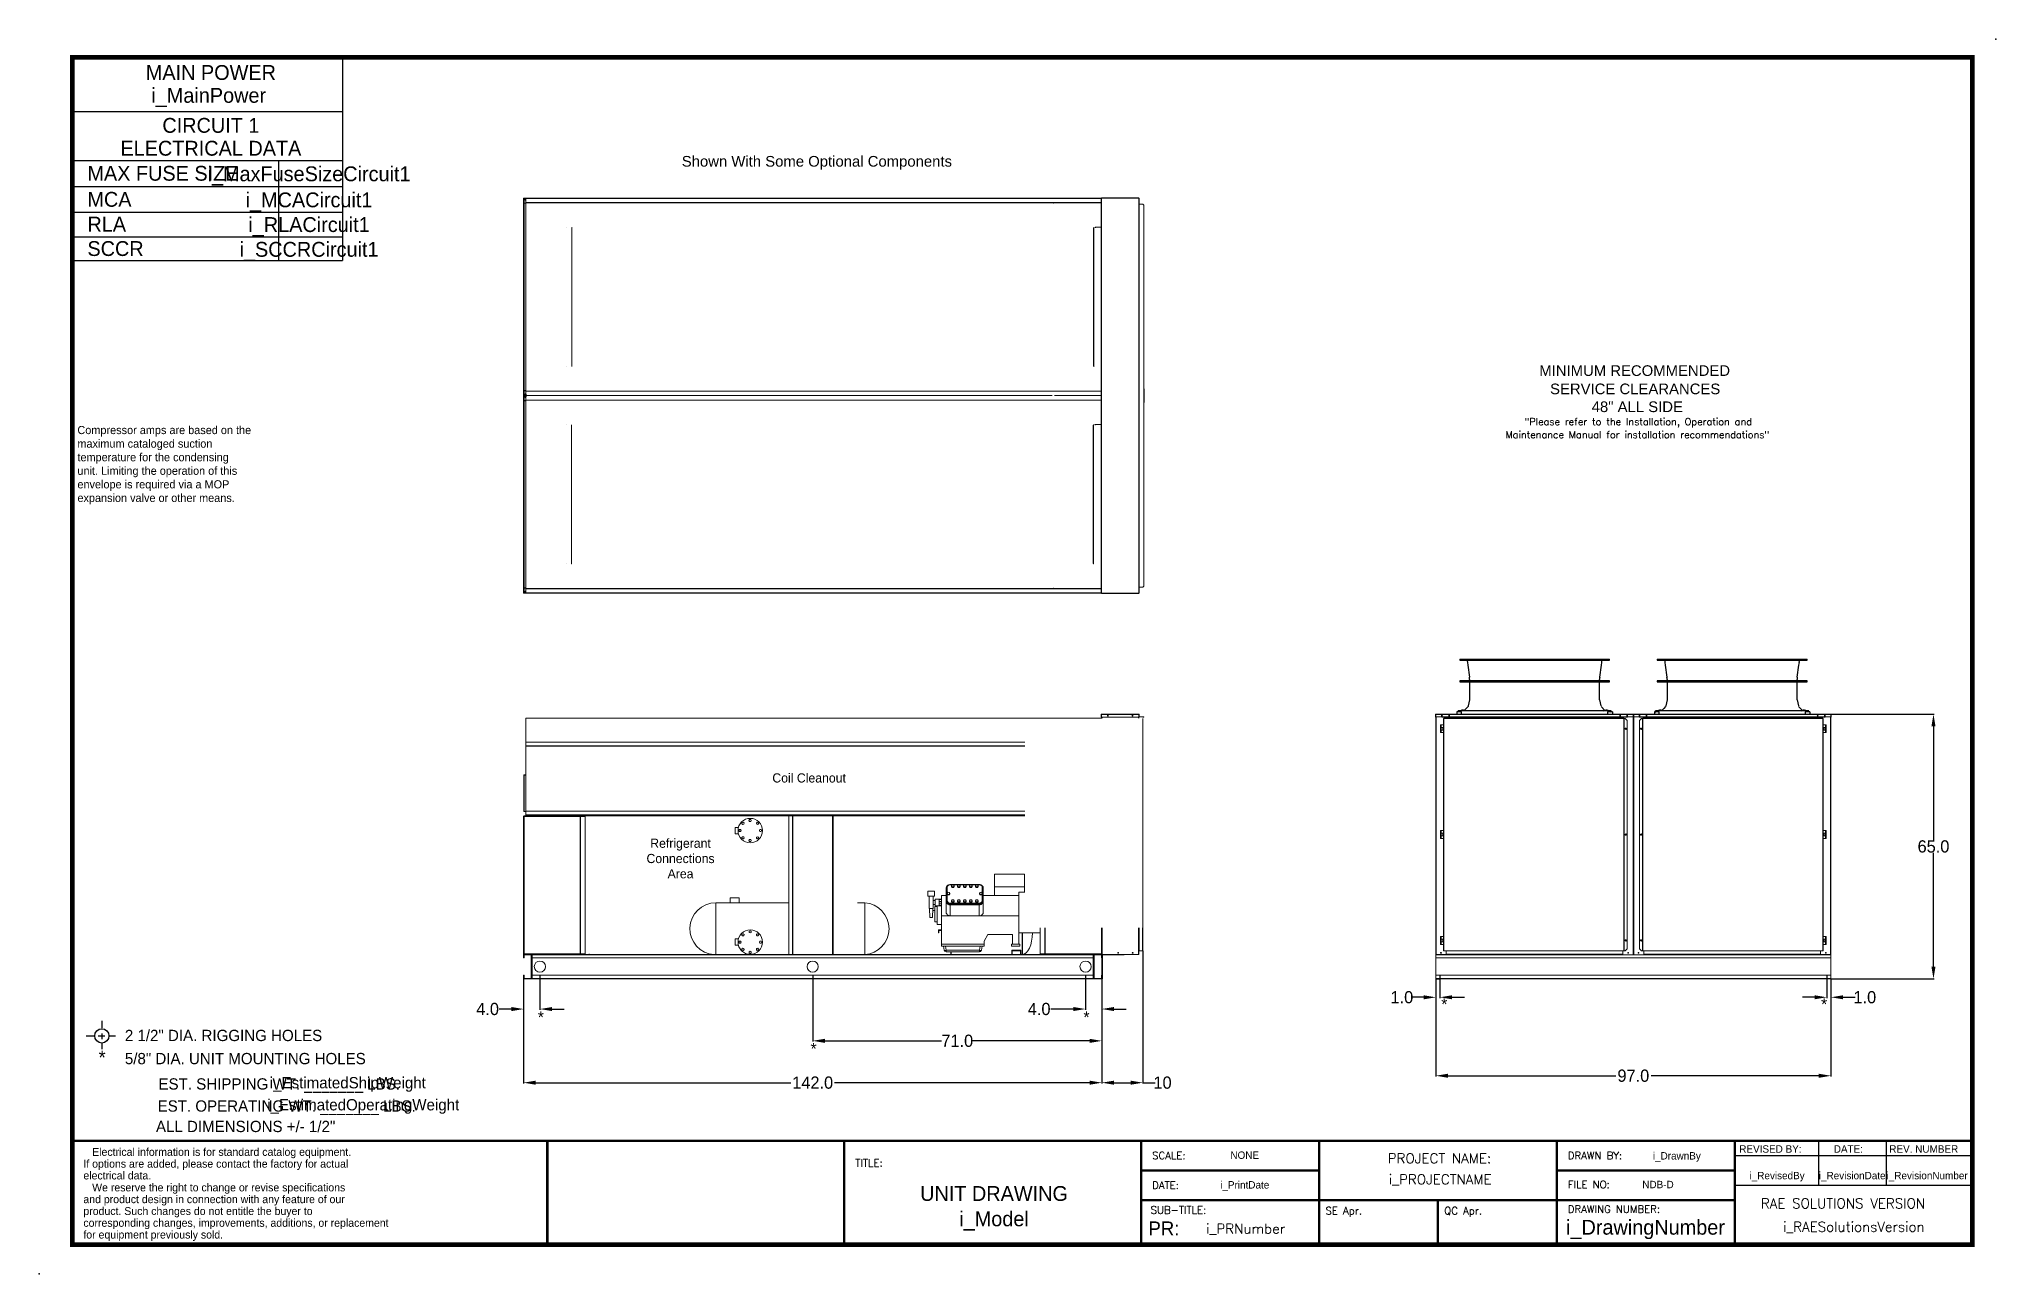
# Model space of a CAD drawing. Header units: inches. Extents: x 2468 to 2948, y -685 to -381.
import ezdxf
from ezdxf.enums import TextEntityAlignment as Align

# ---------------------------------------------------------------- set-up
doc = ezdxf.new("R2010")
doc.units = ezdxf.units.IN
doc.header["$MEASUREMENT"] = 0
doc.header["$PDSIZE"] = -1
doc.layers.add('C1E', color=7, linetype='Continuous')
doc.layers.add('L128', color=7, linetype='Continuous')
doc.styles.add('dimentions', font='arial.ttf')
doc.styles.add('SIMPLEX', font='SIMPLEX')
doc.dimstyles.get("Standard").update_dxf_attribs({"dimtxt": 3, "dimasz": 3, "dimexe": 0.18, "dimexo": 0.0625, "dimgap": 0.09, "dimtad": 0, "dimtih": 1, "dimtoh": 1, "dimdec": 1, "dimzin": 0, "dimdsep": 46, "dimtxsty": 'Standard', "dimcen": 0.09, "dimadec": 0, "dimazin": 0, "dimtfac": 1, "dimtdec": 1, "dimtofl": 0, "dimtmove": 0, "dimatfit": 3, "dimfxl": 1, "dimtolj": 1, "dimtzin": 0, "dimarcsym": 0})

msp = doc.modelspace()

# ---------------------------------------------------------------- texts
at = {"color": 0, "lineweight": 25}
for s, height, style, p in [('Shown With Some Optional Components', 2.6136, 'dimentions', (2625.56, -412.74)), ('MINIMUM RECOMMENDED', 2.6136, 'dimentions', (2836.13, -464.15)), ('SERVICE CLEARANCES', 2.6136, 'dimentions', (2838.78, -468.64)), ('48" ALL SIDE ', 2.6136, 'dimentions', (2849, -473.03)), ('TITLE:', 1.822, 'SIMPLEX', (2668.18, -658.38)), ('SCALE:', 1.822, 'SIMPLEX', (2741.08, -656.56)), ('DRAWN BY:', 1.822, 'SIMPLEX', (2843.14, -656.56)), ('DATE:', 1.822, 'SIMPLEX', (2741.08, -663.85)), ('FILE NO:', 1.822, 'SIMPLEX', (2843.14, -663.67)), ('RAE SOLUTIONS VERSION', 2.4203, 'SIMPLEX', (2890.54, -668.61)), ('SUB-TITLE:', 1.822, 'SIMPLEX', (2740.69, -669.93)), ('SE Apr.', 1.822, 'SIMPLEX', (2783.64, -670.1)), ('QC Apr.', 1.822, 'SIMPLEX', (2812.8, -670.1)), ('DRAWING NUMBER:', 1.8225, 'SIMPLEX', (2843.14, -669.71))]:
    msp.add_text(s, height=height, dxfattribs=dict(at, style=style)).set_placement(p)
at = {"color": 0, "lineweight": 25, "style": 'SIMPLEX'}
for s, height, p in [('"Please refer to the Installation, Operation and', 1.7354, (2860.43, -476.28)), ('Maintenance Manual for installation recommendations"', 1.7354, (2860.22, -479.43)), ('PROJECT NAME:', 2.4203, (2811.61, -657.53)), ('i_PROJECTNAME', 2.4203, (2811.8, -662.71)), ('i_PRNumber', 2.42, (2764.05, -674.83)), ('i_RAESolutionsVersion', 2.4203, (2913.37, -674.36))]:
    msp.add_text(s, height=height, dxfattribs=at).set_placement(p, align=Align.CENTER)
at = {"color": 0, "text_generation_flag": 2}
for p in [(2813.56, -619.92), (2906.83, -619.92), (2591.7, -623.12), (2725.69, -623.12), (2658.69, -630.85)]:
    msp.add_text('*', height=2.89, dxfattribs=at).set_placement(p)
at = {"color": 0, "lineweight": 25}
for s, height, p in [('2 1/2" DIA. RIGGING HOLES', 2.7702, (2488.81, -627.53)), ('5/8" DIA. UNIT MOUNTING HOLES', 2.7702, (2488.81, -633.21)), ('REVISED BY:', 1.8225, (2885.24, -654.94)), ('DATE:', 1.822, (2908.45, -654.94)), ('REV. NUMBER', 1.8225, (2922.08, -654.94)), ('If options are added, please contact the factory for actual', 1.9314, (2478.62, -658.62)), ('   Electrical information is for standard catalog equipment.', 1.9314, (2478.62, -655.72)), ('electrical data.', 1.9314, (2478.62, -661.51)), ('   We reserve the right to change or revise specifications', 1.9314, (2478.62, -664.45)), ('and product design in connection with any feature of our', 1.9314, (2478.62, -667.34)), ('corresponding changes, improvements, additions, or replacement ', 1.9314, (2478.62, -673.14)), ('product. Such changes do not entitle the buyer to', 1.9314, (2478.62, -670.24)), ('for equipment previously sold.', 1.9314, (2478.62, -676.03))]:
    msp.add_text(s, height=height, dxfattribs=at).set_placement(p)
for s, height, p in [('*', 3.41, (2483.22, -633.26)), ('EST. SHIPPING WT. _______ LBS.', 2.7702, (2526.71, -639.44)), ('i_EstimatedShipWeight', 2.7734, (2543.55, -639.14)), ('EST. OPERATING WT. _______ LBS.', 2.7702, (2528.55, -644.86)), ('i_EstimatedOperatingWeight', 2.7702, (2547.34, -644.55)), ('ALL DIMENSIONS +/- 1/2"', 2.7702, (2518.46, -649.88)), ('NONE', 1.822, (2763.8, -656.46)), ('i_DrawnBy', 1.822, (2869.91, -656.62)), ('i_PrintDate', 1.8225, (2763.8, -663.75)), ('NDB-D', 1.822, (2865.28, -663.67)), ('i_RevisedBy', 1.8225, (2894.53, -661.47)), ('i_RevisionDate', 1.8225, (2912.97, -661.47)), ('i_RevisionNumber', 1.8225, (2931.37, -661.47)), ('UNIT DRAWING', 3.645, (2702.24, -666.79)), ('i_Model', 3.645, (2702.24, -673.01)), ('i_DrawingNumber', 3.645, (2862.21, -675.08))]:
    msp.add_text(s, height=height, dxfattribs=at).set_placement(p, align=Align.CENTER)
msp.add_text('PR:', height=3.417, dxfattribs=at).set_placement((2747.77, -675.25), align=Align.RIGHT)
at = {"color": 0, "insert": (2476.41, -476.44), "char_height": 2, "attachment_point": 1}
msp.add_mtext_dynamic_manual_height_columns(' Compressor amps are based on the \\P maximum cataloged suction \\P temperature for the condensing \\P unit. Limiting the operation of this \\P envelope is required via a MOP \\P expansion valve or other means.', width=65.7633, gutter_width=144.43, heights=[29.63], dxfattribs=at)
at = {"color": 0, "char_height": 2.25, "attachment_point": 8}
for s, insert in [('Coil Cleanout', (2656.83, -564.05)), ('Refrigerant\\PConnections\\PArea', (2625.26, -587.59))]:
    msp.add_mtext(s, dxfattribs=dict(at, insert=insert))
at = {"layer": 'C1E', "color": 0, "lineweight": 25}
for s, p in [('MAIN POWER', (2509.93, -391.44)), ('i_MainPower', (2509.4, -397.06)), ('CIRCUIT 1', (2509.93, -404.43)), ('ELECTRICAL DATA', (2509.93, -410.05)), ('i_MaxFuseSizeCircuit1', (2534.03, -416.33)), ('i_MCACircuit1', (2534.03, -422.73)), ('i_RLACircuit1', (2534.03, -428.8)), ('i_SCCRCircuit1', (2534.03, -434.88))]:
    msp.add_text(s, height=3.645, dxfattribs=at).set_placement(p, align=Align.CENTER)
for s, p in [('MAX FUSE SIZE', (2479.61, -416.2)), ('MCA', (2479.61, -422.6)), ('RLA', (2479.61, -428.68)), ('SCCR', (2479.61, -434.69))]:
    msp.add_text(s, height=3.645, dxfattribs=at).set_placement(p)

# ---------------------------------------------------------------- blocks, each defined once
blk = doc.blocks.new('*D9')
at = {"color": 0, "lineweight": -2}
for p, q in [((2724.71, -613.29), (2724.71, -619.84)), ((2728.71, -612.29), (2728.71, -619.84)), ((2721.71, -619.66), (2716.16, -619.66)), ((2731.71, -619.66), (2734.71, -619.66))]:
    blk.add_line(p, q, dxfattribs=at)
at = {"color": 0}
for points in [[(2721.71, -619.16), (2721.71, -620.16), (2724.71, -619.66)], [(2731.71, -619.16), (2731.71, -620.16), (2728.71, -619.66)]]:
    blk.add_solid(points, dxfattribs=at)
at = {"color": 0, "insert": (2713.32, -619.66), "char_height": 3, "attachment_point": 5}
blk.add_mtext('\\A1;4.0', dxfattribs=at)
blk = doc.blocks.new('*D10')
at = {"color": 0, "lineweight": -2}
for p, q in [((2738.78, -605.39), (2738.78, -637.93)), ((2728.71, -612.29), (2728.71, -637.93)), ((2731.71, -637.75), (2735.78, -637.75)), ((2738.78, -637.75), (2741.78, -637.75))]:
    blk.add_line(p, q, dxfattribs=at)
at = {"color": 0}
for points in [[(2731.71, -637.25), (2731.71, -638.25), (2728.71, -637.75)], [(2735.78, -637.25), (2735.78, -638.25), (2738.78, -637.75)]]:
    blk.add_solid(points, dxfattribs=at)
at = {"color": 0, "insert": (2743.62, -637.75), "char_height": 3, "attachment_point": 5}
blk.add_mtext('\\A1;10', dxfattribs=at)
blk = doc.blocks.new('*D11')
at = {"color": 0, "lineweight": -2}
for p, q in [((2586.72, -612.19), (2586.72, -619.84)), ((2590.72, -613.29), (2590.72, -619.84)), ((2583.72, -619.66), (2580.72, -619.66)), ((2593.72, -619.66), (2596.72, -619.66))]:
    blk.add_line(p, q, dxfattribs=at)
at = {"color": 0}
for points in [[(2583.72, -619.16), (2583.72, -620.16), (2586.72, -619.66)], [(2593.72, -619.16), (2593.72, -620.16), (2590.72, -619.66)]]:
    blk.add_solid(points, dxfattribs=at)
at = {"color": 0, "insert": (2577.88, -619.66), "char_height": 3, "attachment_point": 5}
blk.add_mtext('\\A1;4.0', dxfattribs=at)
blk = doc.blocks.new('*D12')
at = {"color": 0, "lineweight": -2}
for p, q in [((2586.72, -616.08), (2586.72, -637.93)), ((2728.71, -616.13), (2728.71, -637.93)), ((2589.72, -637.75), (2652.37, -637.75)), ((2725.71, -637.75), (2663.05, -637.75))]:
    blk.add_line(p, q, dxfattribs=at)
at = {"color": 0}
for points in [[(2589.72, -637.25), (2589.72, -638.25), (2586.72, -637.75)], [(2725.71, -637.25), (2725.71, -638.25), (2728.71, -637.75)]]:
    blk.add_solid(points, dxfattribs=at)
at = {"color": 0, "insert": (2657.71, -637.75), "char_height": 3, "attachment_point": 5}
blk.add_mtext('\\A1;142.0', dxfattribs=at)
blk = doc.blocks.new('*D3')
at = {"color": 0, "lineweight": -2}
for p, q in [((2906.73, -613.29), (2906.73, -616.95)), ((2907.73, -612.36), (2907.73, -616.95)), ((2903.73, -616.77), (2900.73, -616.77)), ((2910.73, -616.77), (2913.73, -616.77))]:
    blk.add_line(p, q, dxfattribs=at)
at = {"color": 0}
for points in [[(2903.73, -616.27), (2903.73, -617.27), (2906.73, -616.77)], [(2910.73, -616.27), (2910.73, -617.27), (2907.73, -616.77)]]:
    blk.add_solid(points, dxfattribs=at)
at = {"color": 0, "insert": (2916.07, -616.77), "char_height": 3, "attachment_point": 5}
blk.add_mtext('\\A1;1.0', dxfattribs=at)
blk = doc.blocks.new('*D5')
at = {"color": 0, "lineweight": -2}
for p, q in [((2810.73, -612.36), (2810.73, -616.95)), ((2811.73, -613.29), (2811.73, -616.95)), ((2807.73, -616.77), (2804.73, -616.77)), ((2814.73, -616.77), (2817.73, -616.77))]:
    blk.add_line(p, q, dxfattribs=at)
at = {"color": 0}
for points in [[(2807.73, -616.27), (2807.73, -617.27), (2810.73, -616.77)], [(2814.73, -616.27), (2814.73, -617.27), (2811.73, -616.77)]]:
    blk.add_solid(points, dxfattribs=at)
at = {"color": 0, "insert": (2802.39, -616.77), "char_height": 3, "attachment_point": 5}
blk.add_mtext('\\A1;1.0', dxfattribs=at)
blk = doc.blocks.new('*D6')
at = {"color": 0, "lineweight": -2}
for p, q in [((2810.73, -612.42), (2810.73, -636.23)), ((2907.73, -612.29), (2907.73, -636.23)), ((2813.73, -636.05), (2854.89, -636.05)), ((2904.73, -636.05), (2863.57, -636.05))]:
    blk.add_line(p, q, dxfattribs=at)
at = {"color": 0}
for points in [[(2813.73, -635.55), (2813.73, -636.55), (2810.73, -636.05)], [(2904.73, -635.55), (2904.73, -636.55), (2907.73, -636.05)]]:
    blk.add_solid(points, dxfattribs=at)
at = {"color": 0, "insert": (2859.23, -636.05), "char_height": 3, "attachment_point": 5}
blk.add_mtext('\\A1;97.0', dxfattribs=at)
blk = doc.blocks.new('*D7')
at = {"color": 0, "lineweight": -2}
for p, q in [((2907.8, -547.23), (2933.11, -547.23)), ((2932.93, -550.23), (2932.93, -578.14)), ((2932.93, -609.23), (2932.93, -581.32)), ((2907.8, -612.23), (2933.11, -612.23))]:
    blk.add_line(p, q, dxfattribs=at)
at = {"color": 0}
for points in [[(2932.43, -550.23), (2933.43, -550.23), (2932.93, -547.23)], [(2932.43, -609.23), (2933.43, -609.23), (2932.93, -612.23)]]:
    blk.add_solid(points, dxfattribs=at)
at = {"color": 0, "insert": (2932.93, -579.73), "char_height": 3, "attachment_point": 5}
blk.add_mtext('\\A1;65.0', dxfattribs=at)
blk = doc.blocks.new('*D8')
at = {"color": 0, "lineweight": -2}
for p, q in [((2657.71, -613.29), (2657.71, -627.65)), ((2728.71, -612.29), (2728.71, -627.65)), ((2660.71, -627.47), (2689.37, -627.47)), ((2725.71, -627.47), (2697.05, -627.47))]:
    blk.add_line(p, q, dxfattribs=at)
at = {"color": 0}
for points in [[(2660.71, -626.97), (2660.71, -627.97), (2657.71, -627.47)], [(2725.71, -626.97), (2725.71, -627.97), (2728.71, -627.47)]]:
    blk.add_solid(points, dxfattribs=at)
at = {"color": 0, "insert": (2693.21, -627.47), "char_height": 3, "attachment_point": 5}
blk.add_mtext('\\A1;71.0', dxfattribs=at)

# ---------------------------------------------------------------- dimensions: what is measured, and where the dimension line sits
at = {"color": 0}
for base, p1, p2, angle, picture, middle in [((2932.93, -547.23), (2907.73, -612.23), (2907.73, -547.23), 90, '*D7', (2932.93, -579.73)), ((2586.72, -619.66), (2590.72, -613.23), (2586.72, -612.13), 180, '*D11', (2577.88, -619.66)), ((2657.71, -627.47), (2728.71, -612.23), (2657.71, -613.23), 180, '*D8', (2693.21, -627.47)), ((2810.73, -616.77), (2811.73, -613.23), (2810.73, -612.29), 180, '*D5', (2802.39, -616.77)), ((2586.72, -637.75), (2728.71, -616.07), (2586.72, -616.02), 180, '*D12', (2657.71, -637.75))]:
    dim = msp.add_linear_dim(base=base, p1=p1, p2=p2, angle=angle, dimstyle='Standard', dxfattribs=at)
    dim.commit()
    dim.dimension.update_dxf_attribs({"geometry": picture, "text_midpoint": middle})
dim = msp.add_linear_dim(base=(2738.78, -637.75), p1=(2728.71, -612.23), p2=(2738.78, -605.33), angle=180, text='10', dimstyle='Standard', dxfattribs=at)
dim.commit()
dim.dimension.update_dxf_attribs({"geometry": '*D10', "text_midpoint": (2743.62, -637.75), "dimtype": 160})
for base, p1, p2, picture, middle in [((2728.71, -619.66), (2724.71, -613.23), (2728.71, -612.23), '*D9', (2713.32, -619.66)), ((2810.73, -636.05), (2907.73, -612.23), (2810.73, -612.36), '*D6', (2859.23, -636.05))]:
    dim = msp.add_linear_dim(base=base, p1=p1, p2=p2, angle=180, dimstyle='Standard', dxfattribs=at)
    dim.commit()
    dim.dimension.update_dxf_attribs({"geometry": picture, "text_midpoint": middle, "dimtype": 160})
dim = msp.add_linear_dim(base=(2907.73, -616.77), p1=(2906.73, -613.23), p2=(2907.73, -612.29), dimstyle='Standard', dxfattribs=at)
dim.commit()
dim.dimension.update_dxf_attribs({"geometry": '*D3', "text_midpoint": (2916.07, -616.77)})

# ---------------------------------------------------------------- linework, layer by layer
at = {"color": 0}
for p, q in [((2739, -467.3), (2739, -470.68)), ((2590.72, -611.23), (2590.72, -613.23)), ((2590.72, -611.23), (2590.72, -613.23)), ((2657.71, -611.23), (2657.71, -613.23)), ((2724.71, -611.23), (2724.71, -613.23)), ((2724.71, -611.23), (2724.71, -613.23)), ((2810.73, -612.23), (2811.73, -612.23)), ((2811.73, -611.23), (2811.73, -613.23)), ((2906.73, -611.23), (2906.73, -613.23)), ((2907.73, -612.23), (2906.73, -612.23))]:
    msp.add_line(p, q, dxfattribs=at)
at = {"color": 0, "linetype": 'Continuous', "lineweight": 25}
for p, q in [((2816.58, -533.73), (2816.58, -533.96)), ((2816.58, -533.73), (2821.97, -533.73)), ((2816.58, -533.96), (2817.23, -533.96)), ((2816.58, -533.96), (2821.97, -533.96)), ((2818.04, -533.97), (2818.28, -533.97)), ((2818.43, -534.11), (2818.5, -534.56)), ((2818.48, -534.56), (2818.57, -535.19)), ((2818.56, -535.19), (2818.98, -538.15)), ((2821.97, -533.73), (2853.39, -533.73)), ((2821.97, -533.96), (2853.39, -533.96)), ((2850.99, -538.15), (2851.4, -535.19)), ((2851.4, -535.19), (2851.49, -534.56)), ((2851.47, -534.56), (2851.53, -534.11)), ((2851.69, -533.97), (2851.93, -533.97)), ((2852.74, -533.96), (2853.39, -533.96)), ((2853.39, -533.96), (2853.39, -533.73)), ((2865.08, -533.73), (2865.08, -533.96)), ((2865.08, -533.73), (2870.47, -533.73)), ((2865.08, -533.96), (2865.73, -533.96)), ((2865.08, -533.96), (2870.47, -533.96)), ((2866.54, -533.97), (2866.78, -533.97)), ((2866.93, -534.11), (2867, -534.56)), ((2866.98, -534.56), (2867.07, -535.19)), ((2867.06, -535.19), (2867.48, -538.15)), ((2870.47, -533.73), (2901.89, -533.73)), ((2870.47, -533.96), (2901.89, -533.96)), ((2899.49, -538.15), (2899.9, -535.19)), ((2899.9, -535.19), (2899.99, -534.56)), ((2899.97, -534.56), (2900.03, -534.11)), ((2900.19, -533.97), (2900.43, -533.97)), ((2901.24, -533.96), (2901.89, -533.96)), ((2901.89, -533.96), (2901.89, -533.73)), ((2819.02, -539.03), (2816.58, -539.05)), ((2816.58, -539.05), (2816.58, -539.27)), ((2816.58, -539.27), (2819.02, -539.29)), ((2819.02, -538.7), (2819.02, -539.03)), ((2853.39, -539.05), (2819.02, -539.03)), ((2819.02, -539.29), (2853.39, -539.27)), ((2819.02, -539.29), (2819.02, -543.75)), ((2850.95, -539.03), (2850.95, -538.7)), ((2850.95, -543.75), (2850.95, -539.29)), ((2853.39, -539.27), (2853.39, -539.05)), ((2867.52, -539.03), (2865.08, -539.05)), ((2865.08, -539.05), (2865.08, -539.27)), ((2865.08, -539.27), (2867.52, -539.29)), ((2867.52, -538.7), (2867.52, -539.03)), ((2901.89, -539.05), (2867.52, -539.03)), ((2867.52, -539.29), (2901.89, -539.27)), ((2867.52, -539.29), (2867.52, -543.75)), ((2899.45, -539.03), (2899.45, -538.7)), ((2899.45, -543.75), (2899.45, -539.29)), ((2901.89, -539.27), (2901.89, -539.05)), ((2815.89, -546.64), (2815.89, -547.23)), ((2817.07, -546.64), (2815.89, -546.64)), ((2815.89, -547.23), (2817.07, -547.23)), ((2816.26, -546.41), (2816.18, -546.41)), ((2816.18, -546.41), (2816.18, -546.42)), ((2816.18, -546.42), (2816.18, -546.58)), ((2816.2, -546.58), (2816.2, -546.42)), ((2816.91, -546.4), (2816.26, -546.41)), ((2816.91, -546.34), (2816.91, -546.41)), ((2817.04, -546.34), (2816.91, -546.34)), ((2816.92, -546.41), (2816.91, -546.41)), ((2816.97, -546.41), (2816.92, -546.41)), ((2817.77, -546.34), (2817.04, -546.34)), ((2817.07, -547.23), (2817.07, -546.64)), ((2817.07, -547.23), (2852.9, -547.23)), ((2817.11, -546.3), (2817.11, -546.34)), ((2817.18, -546.3), (2817.11, -546.3)), ((2817.57, -546.3), (2817.18, -546.3)), ((2817.25, -546.22), (2817.25, -546.21)), ((2817.25, -546.21), (2817.26, -546.21)), ((2817.25, -546.21), (2817.25, -546.21)), ((2817.25, -546.21), (2817.25, -546.22)), ((2817.26, -546.21), (2817.26, -546.22)), ((2817.28, -546.21), (2817.28, -546.21)), ((2817.35, -546.21), (2817.35, -546.22)), ((2817.38, -546.22), (2817.38, -546.21)), ((2817.43, -546.21), (2817.43, -546.21)), ((2817.44, -546.21), (2817.44, -546.21)), ((2817.57, -546.3), (2817.86, -546.15)), ((2817.58, -546.34), (2817.57, -546.3)), ((2817.77, -546.41), (2817.77, -546.34)), ((2817.77, -546.37), (2852.19, -546.37)), ((2852.19, -546.4), (2817.77, -546.4)), ((2817.86, -546.15), (2818.2, -545.81)), ((2818.65, -545.36), (2818.18, -545.81)), ((2818.69, -545.19), (2818.65, -545.36)), ((2819.02, -543.75), (2818.69, -545.19)), ((2850.95, -543.75), (2851.28, -545.19)), ((2851.79, -545.81), (2851.32, -545.36)), ((2851.77, -545.81), (2852.1, -546.15)), ((2852.02, -546.64), (2852.02, -546.64)), ((2852.1, -546.15), (2852.39, -546.3)), ((2852.19, -546.34), (2852.19, -546.41)), ((2852.32, -546.34), (2852.19, -546.34)), ((2853.06, -546.34), (2852.32, -546.34)), ((2852.39, -546.3), (2852.39, -546.34)), ((2852.46, -546.3), (2852.39, -546.3)), ((2852.86, -546.3), (2852.46, -546.3)), ((2852.7, -546.21), (2852.7, -546.21)), ((2852.86, -546.34), (2852.86, -546.3)), ((2852.9, -546.64), (2852.9, -547.23)), ((2854.08, -546.64), (2852.9, -546.64)), ((2852.9, -547.23), (2854.08, -547.23)), ((2853.05, -546.41), (2852.99, -546.41)), ((2853.06, -546.41), (2853.05, -546.41)), ((2853.06, -546.41), (2853.06, -546.34)), ((2853.7, -546.41), (2853.06, -546.4)), ((2853.79, -546.41), (2853.7, -546.41)), ((2853.76, -546.58), (2853.77, -546.42)), ((2853.78, -546.58), (2853.79, -546.42)), ((2854.08, -546.64), (2854.08, -547.23)), ((2864.39, -546.64), (2864.39, -547.23)), ((2865.57, -546.64), (2864.39, -546.64)), ((2864.39, -547.23), (2865.57, -547.23)), ((2864.76, -546.41), (2864.68, -546.41)), ((2864.68, -546.41), (2864.68, -546.42)), ((2864.68, -546.42), (2864.68, -546.58)), ((2864.7, -546.58), (2864.7, -546.42)), ((2865.41, -546.4), (2864.76, -546.41)), ((2865.41, -546.34), (2865.41, -546.41)), ((2865.54, -546.34), (2865.41, -546.34)), ((2865.42, -546.41), (2865.41, -546.41)), ((2865.47, -546.41), (2865.42, -546.41)), ((2866.27, -546.34), (2865.54, -546.34)), ((2865.57, -547.23), (2865.57, -546.64)), ((2865.57, -547.23), (2901.4, -547.23)), ((2865.61, -546.3), (2865.61, -546.34)), ((2865.68, -546.3), (2865.61, -546.3)), ((2866.07, -546.3), (2865.68, -546.3)), ((2865.75, -546.22), (2865.75, -546.21)), ((2865.75, -546.21), (2865.76, -546.21)), ((2865.75, -546.21), (2865.75, -546.21)), ((2865.75, -546.21), (2865.75, -546.22)), ((2865.76, -546.21), (2865.76, -546.22)), ((2865.78, -546.21), (2865.78, -546.21)), ((2865.85, -546.21), (2865.85, -546.22)), ((2865.88, -546.22), (2865.88, -546.21)), ((2865.93, -546.21), (2865.93, -546.21)), ((2865.94, -546.21), (2865.94, -546.21)), ((2866.07, -546.3), (2866.36, -546.15)), ((2866.08, -546.34), (2866.07, -546.3)), ((2866.27, -546.41), (2866.27, -546.34)), ((2866.27, -546.37), (2900.69, -546.37)), ((2900.69, -546.4), (2866.27, -546.4)), ((2866.36, -546.15), (2866.7, -545.81)), ((2867.15, -545.36), (2866.68, -545.81)), ((2867.19, -545.19), (2867.15, -545.36)), ((2867.52, -543.75), (2867.19, -545.19)), ((2899.45, -543.75), (2899.78, -545.19)), ((2900.29, -545.81), (2899.82, -545.36)), ((2900.27, -545.81), (2900.6, -546.15)), ((2900.52, -546.64), (2900.52, -546.64)), ((2900.6, -546.15), (2900.89, -546.3)), ((2900.69, -546.34), (2900.69, -546.41)), ((2900.82, -546.34), (2900.69, -546.34)), ((2901.56, -546.34), (2900.82, -546.34)), ((2900.89, -546.3), (2900.89, -546.34)), ((2900.96, -546.3), (2900.89, -546.3)), ((2901.36, -546.3), (2900.96, -546.3)), ((2901.2, -546.21), (2901.2, -546.21)), ((2901.36, -546.34), (2901.36, -546.3)), ((2901.4, -546.64), (2901.4, -547.23)), ((2902.58, -546.64), (2901.4, -546.64)), ((2901.4, -547.23), (2902.58, -547.23)), ((2901.55, -546.41), (2901.49, -546.41)), ((2901.56, -546.41), (2901.55, -546.41)), ((2901.56, -546.41), (2901.56, -546.34)), ((2902.2, -546.41), (2901.56, -546.4)), ((2902.29, -546.41), (2902.2, -546.41)), ((2902.26, -546.58), (2902.27, -546.42)), ((2902.28, -546.58), (2902.29, -546.42)), ((2902.58, -546.64), (2902.58, -547.23))]:
    msp.add_line(p, q, dxfattribs=at)
at = {"color": 0, "linetype": 'Continuous', "lineweight": 15}
for p, q in [((2810.73, -547.31), (2810.66, -547.31)), ((2810.66, -547.31), (2810.66, -547.98)), ((2859.23, -547.23), (2810.73, -547.23)), ((2810.73, -547.31), (2810.73, -547.23)), ((2859.23, -547.31), (2810.73, -547.31)), ((2810.73, -547.85), (2810.73, -547.31)), ((2810.73, -547.31), (2810.73, -547.98)), ((2859.23, -547.31), (2859.16, -547.31)), ((2859.16, -547.98), (2859.16, -547.31)), ((2859.23, -547.23), (2907.73, -547.23)), ((2859.23, -547.31), (2859.23, -547.23)), ((2859.23, -547.31), (2859.23, -547.23)), ((2859.23, -547.31), (2907.73, -547.31)), ((2859.23, -547.85), (2859.23, -547.31)), ((2859.23, -547.98), (2859.23, -547.31)), ((2859.23, -547.85), (2859.23, -547.31)), ((2859.23, -547.98), (2859.23, -547.31)), ((2859.23, -547.31), (2859.31, -547.31)), ((2859.31, -547.98), (2859.31, -547.31)), ((2907.73, -547.31), (2907.73, -547.23)), ((2907.73, -547.85), (2907.73, -547.31)), ((2907.73, -547.31), (2907.81, -547.31)), ((2907.73, -547.31), (2907.73, -547.98)), ((2907.81, -547.31), (2907.81, -547.98)), ((2810.66, -547.98), (2810.73, -547.98)), ((2812.17, -547.85), (2810.73, -547.85)), ((2810.73, -547.85), (2810.73, -606.23)), ((2810.81, -547.85), (2810.81, -606.23)), ((2811.91, -550.47), (2811.91, -549.84)), ((2811.91, -549.84), (2812.03, -549.84)), ((2812.03, -550.47), (2811.91, -550.47)), ((2811.91, -551.12), (2811.91, -550.49)), ((2811.91, -550.49), (2812.03, -550.49)), ((2812.03, -551.12), (2811.91, -551.12)), ((2811.91, -551.77), (2811.91, -551.14)), ((2811.91, -551.14), (2812.03, -551.14)), ((2812.03, -551.77), (2811.91, -551.77)), ((2812.03, -549.84), (2812.03, -550.47)), ((2812.03, -549.84), (2812.63, -549.84)), ((2812.03, -550.47), (2812.63, -550.47)), ((2812.03, -550.49), (2812.03, -551.12)), ((2812.03, -550.49), (2812.41, -550.49)), ((2812.41, -551.12), (2812.03, -551.12)), ((2812.03, -551.14), (2812.03, -551.77)), ((2812.03, -551.14), (2812.63, -551.14)), ((2812.03, -551.77), (2812.63, -551.77)), ((2812.07, -550.47), (2812.07, -550.49)), ((2812.07, -551.12), (2812.07, -551.14)), ((2812.17, -547.85), (2812.17, -547.89)), ((2812.17, -547.85), (2857.8, -547.85)), ((2812.17, -547.85), (2812.17, -547.85)), ((2857.8, -547.85), (2812.17, -547.85)), ((2812.17, -547.89), (2812.17, -547.96)), ((2812.42, -547.9), (2812.17, -547.89)), ((2812.42, -547.97), (2812.17, -547.96)), ((2812.38, -550.49), (2812.38, -550.47)), ((2812.38, -551.14), (2812.38, -551.12)), ((2812.41, -551.12), (2812.41, -550.49)), ((2812.41, -550.49), (2812.54, -550.49)), ((2812.54, -551.12), (2812.41, -551.12)), ((2812.42, -547.9), (2812.42, -547.97)), ((2812.42, -547.9), (2857.54, -547.9)), ((2812.42, -547.97), (2857.54, -547.97)), ((2812.54, -550.49), (2812.54, -551.12)), ((2812.63, -548.29), (2812.63, -605.33)), ((2812.63, -548.29), (2812.71, -548.29)), ((2812.71, -548.29), (2812.71, -548.21)), ((2812.71, -548.21), (2856.89, -548.21)), ((2812.71, -548.29), (2812.71, -605.33)), ((2812.71, -548.29), (2856.89, -548.29)), ((2813.28, -547.97), (2813.28, -548.21)), ((2856.68, -548.21), (2856.68, -547.97)), ((2856.89, -548.21), (2856.89, -548.29)), ((2856.89, -548.29), (2856.89, -605.33)), ((2856.89, -548.29), (2856.97, -548.29)), ((2856.97, -548.29), (2856.97, -605.33)), ((2856.97, -605.33), (2856.97, -548.29)), ((2856.97, -548.29), (2856.97, -548.29)), ((2857.21, -548.29), (2856.97, -548.29)), ((2857.21, -548.29), (2857.71, -548.79)), ((2857.8, -547.89), (2857.54, -547.9)), ((2857.54, -547.9), (2857.54, -547.97)), ((2857.8, -547.96), (2857.54, -547.97)), ((2857.71, -604.83), (2857.71, -548.79)), ((2857.8, -547.89), (2857.8, -547.85)), ((2857.8, -547.85), (2857.8, -547.85)), ((2859.23, -547.85), (2857.8, -547.85)), ((2857.8, -547.89), (2857.8, -547.96)), ((2859.16, -606.23), (2859.16, -547.85)), ((2859.16, -547.98), (2859.23, -547.98)), ((2859.23, -547.85), (2860.67, -547.85)), ((2859.23, -547.85), (2859.23, -606.23)), ((2859.23, -547.85), (2859.23, -606.23)), ((2859.31, -547.98), (2859.23, -547.98)), ((2859.31, -606.23), (2859.31, -547.85)), ((2906.3, -547.85), (2860.67, -547.85)), ((2860.67, -547.89), (2860.67, -547.85)), ((2860.67, -547.85), (2906.3, -547.85)), ((2860.67, -547.85), (2860.67, -547.85)), ((2860.67, -547.89), (2860.92, -547.9)), ((2860.67, -547.89), (2860.67, -547.96)), ((2860.67, -547.96), (2860.92, -547.97)), ((2861.26, -548.29), (2860.76, -548.79)), ((2860.76, -604.83), (2860.76, -548.79)), ((2906.04, -547.9), (2860.92, -547.9)), ((2860.92, -547.9), (2860.92, -547.97)), ((2906.04, -547.97), (2860.92, -547.97)), ((2861.26, -548.29), (2861.49, -548.29)), ((2861.49, -605.33), (2861.49, -548.29)), ((2861.49, -548.29), (2861.5, -548.29)), ((2861.57, -548.29), (2861.5, -548.29)), ((2861.5, -548.29), (2861.5, -605.33)), ((2905.76, -548.21), (2861.57, -548.21)), ((2861.57, -548.21), (2861.57, -548.29)), ((2905.76, -548.29), (2861.57, -548.29)), ((2861.57, -548.29), (2861.57, -605.33)), ((2861.78, -548.21), (2861.78, -547.97)), ((2905.18, -547.97), (2905.18, -548.21)), ((2905.76, -548.29), (2905.76, -548.21)), ((2905.76, -548.29), (2905.76, -605.33)), ((2905.83, -548.29), (2905.76, -548.29)), ((2905.83, -548.29), (2905.83, -605.33)), ((2906.43, -549.84), (2905.83, -549.84)), ((2906.43, -550.47), (2905.83, -550.47)), ((2906.43, -551.14), (2905.83, -551.14)), ((2906.43, -551.77), (2905.83, -551.77)), ((2905.93, -550.49), (2905.93, -551.12)), ((2906.05, -550.49), (2905.93, -550.49)), ((2905.93, -551.12), (2906.05, -551.12)), ((2906.04, -547.9), (2906.3, -547.89)), ((2906.04, -547.9), (2906.04, -547.97)), ((2906.04, -547.97), (2906.3, -547.96)), ((2906.05, -551.12), (2906.05, -550.49)), ((2906.43, -550.49), (2906.05, -550.49)), ((2906.05, -551.12), (2906.43, -551.12)), ((2906.09, -550.49), (2906.09, -550.47)), ((2906.09, -551.14), (2906.09, -551.12)), ((2906.3, -547.85), (2906.3, -547.89)), ((2906.3, -547.85), (2906.3, -547.85)), ((2906.3, -547.85), (2907.73, -547.85)), ((2906.3, -547.89), (2906.3, -547.96)), ((2906.4, -550.47), (2906.4, -550.49)), ((2906.4, -551.12), (2906.4, -551.14)), ((2906.43, -549.84), (2906.43, -550.47)), ((2906.56, -549.84), (2906.43, -549.84)), ((2906.43, -550.47), (2906.56, -550.47)), ((2906.43, -550.49), (2906.43, -551.12)), ((2906.56, -550.49), (2906.43, -550.49)), ((2906.43, -551.12), (2906.56, -551.12)), ((2906.43, -551.14), (2906.43, -551.77)), ((2906.56, -551.14), (2906.43, -551.14)), ((2906.43, -551.77), (2906.56, -551.77)), ((2906.56, -550.47), (2906.56, -549.84)), ((2906.56, -551.12), (2906.56, -550.49)), ((2906.56, -551.77), (2906.56, -551.14)), ((2907.66, -547.85), (2907.66, -606.23)), ((2907.73, -547.85), (2907.73, -606.23)), ((2907.81, -547.98), (2907.73, -547.98)), ((2638.69, -575.03), (2638.69, -576.6)), ((2639.46, -575.03), (2638.69, -575.03)), ((2811.91, -576.47), (2811.91, -575.84)), ((2811.91, -575.84), (2812.03, -575.84)), ((2812.03, -576.47), (2811.91, -576.47)), ((2811.91, -577.12), (2811.91, -576.49)), ((2811.91, -576.49), (2812.03, -576.49)), ((2812.03, -575.84), (2812.03, -576.47)), ((2812.03, -575.84), (2812.63, -575.84)), ((2812.03, -576.47), (2812.63, -576.47)), ((2812.03, -576.49), (2812.03, -577.12)), ((2812.03, -576.49), (2812.41, -576.49)), ((2812.07, -576.47), (2812.07, -576.49)), ((2812.38, -576.49), (2812.38, -576.47)), ((2812.41, -577.12), (2812.41, -576.49)), ((2812.41, -576.49), (2812.54, -576.49)), ((2812.54, -576.49), (2812.54, -577.12)), ((2906.43, -575.84), (2905.83, -575.84)), ((2906.43, -576.47), (2905.83, -576.47)), ((2905.93, -576.49), (2905.93, -577.12)), ((2906.05, -576.49), (2905.93, -576.49)), ((2906.05, -577.12), (2906.05, -576.49)), ((2906.43, -576.49), (2906.05, -576.49)), ((2906.09, -576.49), (2906.09, -576.47)), ((2906.4, -576.47), (2906.4, -576.49)), ((2906.43, -575.84), (2906.43, -576.47)), ((2906.56, -575.84), (2906.43, -575.84)), ((2906.43, -576.47), (2906.56, -576.47)), ((2906.43, -576.49), (2906.43, -577.12)), ((2906.56, -576.49), (2906.43, -576.49)), ((2906.56, -576.47), (2906.56, -575.84)), ((2906.56, -577.12), (2906.56, -576.49)), ((2638.69, -576.6), (2639.46, -576.6)), ((2812.03, -577.12), (2811.91, -577.12)), ((2811.91, -577.77), (2811.91, -577.14)), ((2811.91, -577.14), (2812.03, -577.14)), ((2812.03, -577.77), (2811.91, -577.77)), ((2812.41, -577.12), (2812.03, -577.12)), ((2812.03, -577.14), (2812.03, -577.77)), ((2812.03, -577.14), (2812.63, -577.14)), ((2812.03, -577.77), (2812.63, -577.77)), ((2812.07, -577.12), (2812.07, -577.14)), ((2812.38, -577.14), (2812.38, -577.12)), ((2812.54, -577.12), (2812.41, -577.12)), ((2906.43, -577.14), (2905.83, -577.14)), ((2906.43, -577.77), (2905.83, -577.77)), ((2905.93, -577.12), (2906.05, -577.12)), ((2906.05, -577.12), (2906.43, -577.12)), ((2906.09, -577.14), (2906.09, -577.12)), ((2906.4, -577.12), (2906.4, -577.14)), ((2906.43, -577.12), (2906.56, -577.12)), ((2906.43, -577.14), (2906.43, -577.77)), ((2906.56, -577.14), (2906.43, -577.14)), ((2906.43, -577.77), (2906.56, -577.77)), ((2906.56, -577.77), (2906.56, -577.14)), ((2638.69, -602.43), (2638.69, -604)), ((2639.46, -602.43), (2638.69, -602.43)), ((2638.69, -604), (2639.46, -604)), ((2811.91, -602.47), (2811.91, -601.84)), ((2811.91, -601.84), (2812.03, -601.84)), ((2812.03, -602.47), (2811.91, -602.47)), ((2811.91, -603.12), (2811.91, -602.49)), ((2811.91, -602.49), (2812.03, -602.49)), ((2812.03, -603.12), (2811.91, -603.12)), ((2811.91, -603.77), (2811.91, -603.14)), ((2811.91, -603.14), (2812.03, -603.14)), ((2812.03, -603.77), (2811.91, -603.77)), ((2812.03, -601.84), (2812.03, -602.47)), ((2812.03, -601.84), (2812.63, -601.84)), ((2812.03, -602.47), (2812.63, -602.47)), ((2812.03, -602.49), (2812.03, -603.12)), ((2812.03, -602.49), (2812.41, -602.49)), ((2812.41, -603.12), (2812.03, -603.12)), ((2812.03, -603.14), (2812.03, -603.77)), ((2812.03, -603.14), (2812.63, -603.14)), ((2812.03, -603.77), (2812.63, -603.77)), ((2812.07, -602.47), (2812.07, -602.49)), ((2812.07, -603.12), (2812.07, -603.14)), ((2812.38, -602.49), (2812.38, -602.47)), ((2812.38, -603.14), (2812.38, -603.12)), ((2812.41, -603.12), (2812.41, -602.49)), ((2812.41, -602.49), (2812.54, -602.49)), ((2812.54, -603.12), (2812.41, -603.12)), ((2812.54, -602.49), (2812.54, -603.12)), ((2812.63, -605.33), (2812.71, -605.33)), ((2812.71, -605.33), (2856.89, -605.33)), ((2812.71, -605.4), (2812.71, -605.33)), ((2856.89, -605.4), (2812.71, -605.4)), ((2813.28, -605.4), (2813.28, -606.23)), ((2856.68, -606.23), (2856.68, -605.4)), ((2856.89, -605.33), (2856.97, -605.33)), ((2856.89, -605.33), (2856.89, -605.4)), ((2856.97, -605.33), (2856.97, -605.33)), ((2856.97, -605.33), (2857.21, -605.33)), ((2857.71, -604.83), (2857.21, -605.33)), ((2860.76, -604.83), (2861.26, -605.33)), ((2861.49, -605.33), (2861.26, -605.33)), ((2861.5, -605.33), (2861.49, -605.33)), ((2861.57, -605.33), (2861.5, -605.33)), ((2905.76, -605.33), (2861.57, -605.33)), ((2861.57, -605.33), (2861.57, -605.4)), ((2861.57, -605.4), (2905.76, -605.4)), ((2861.78, -606.23), (2861.78, -605.4)), ((2905.18, -605.4), (2905.18, -606.23)), ((2905.83, -605.33), (2905.76, -605.33)), ((2905.76, -605.4), (2905.76, -605.33)), ((2906.43, -601.84), (2905.83, -601.84)), ((2906.43, -602.47), (2905.83, -602.47)), ((2906.43, -603.14), (2905.83, -603.14)), ((2906.43, -603.77), (2905.83, -603.77)), ((2905.93, -602.49), (2905.93, -603.12)), ((2906.05, -602.49), (2905.93, -602.49)), ((2905.93, -603.12), (2906.05, -603.12)), ((2906.05, -603.12), (2906.05, -602.49)), ((2906.43, -602.49), (2906.05, -602.49)), ((2906.05, -603.12), (2906.43, -603.12)), ((2906.09, -602.49), (2906.09, -602.47)), ((2906.09, -603.14), (2906.09, -603.12)), ((2906.4, -602.47), (2906.4, -602.49)), ((2906.4, -603.12), (2906.4, -603.14)), ((2906.43, -601.84), (2906.43, -602.47)), ((2906.56, -601.84), (2906.43, -601.84)), ((2906.43, -602.47), (2906.56, -602.47)), ((2906.43, -602.49), (2906.43, -603.12)), ((2906.56, -602.49), (2906.43, -602.49)), ((2906.43, -603.12), (2906.56, -603.12)), ((2906.43, -603.14), (2906.43, -603.77)), ((2906.56, -603.14), (2906.43, -603.14)), ((2906.43, -603.77), (2906.56, -603.77)), ((2906.56, -602.47), (2906.56, -601.84)), ((2906.56, -603.12), (2906.56, -602.49)), ((2906.56, -603.77), (2906.56, -603.14)), ((2810.81, -606.23), (2810.73, -606.23)), ((2810.73, -606.23), (2810.73, -606.34)), ((2810.73, -606.34), (2907.73, -606.34)), ((2810.73, -606.34), (2810.73, -607.11)), ((2820.73, -606.34), (2810.73, -606.34)), ((2810.73, -607.11), (2907.73, -607.11)), ((2810.73, -611.36), (2810.73, -607.11)), ((2813.28, -606.23), (2810.81, -606.23)), ((2856.68, -606.16), (2813.28, -606.16)), ((2856.68, -606.23), (2813.28, -606.23)), ((2861.78, -606.16), (2905.18, -606.16)), ((2861.78, -606.23), (2905.18, -606.23)), ((2905.18, -606.23), (2907.66, -606.23)), ((2907.66, -606.23), (2907.73, -606.23)), ((2907.73, -606.23), (2907.73, -606.34)), ((2907.73, -606.34), (2907.73, -607.11)), ((2907.73, -611.36), (2907.73, -607.11)), ((2810.73, -611.36), (2907.73, -611.36)), ((2810.73, -611.36), (2810.73, -612.13)), ((2810.73, -612.13), (2907.73, -612.13)), ((2810.73, -612.13), (2810.73, -612.23)), ((2810.73, -612.23), (2907.73, -612.23)), ((2907.73, -611.36), (2907.73, -612.13)), ((2907.73, -612.13), (2907.73, -612.23))]:
    msp.add_line(p, q, dxfattribs=at)
at = {"color": 0, "lineweight": 25}
for p, q in [((2483.15, -622.53), (2483.15, -624.37)), ((2479.34, -626.25), (2481.21, -626.25)), ((2482.28, -626.25), (2483.86, -626.25)), ((2483.15, -625.66), (2483.15, -627.05)), ((2483.15, -628.04), (2483.15, -629.49)), ((2484.93, -626.25), (2486.52, -626.25)), ((2592.55, -677.52), (2592.55, -652)), ((2665.45, -677.52), (2665.45, -652)), ((2738.35, -652), (2884.15, -652)), ((2738.35, -677.52), (2738.35, -652)), ((2782.09, -652), (2782.09, -677.52)), ((2840.41, -652), (2840.41, -666.58)), ((2884.15, -652), (2884.15, -677.52)), ((2884.15, -652), (2942.47, -652)), ((2884.15, -652), (2884.15, -655.65)), ((2904.73, -652), (2904.73, -662.94)), ((2921.3, -652), (2921.3, -662.94)), ((2884.15, -655.65), (2942.47, -655.65)), ((2782.09, -659.29), (2738.35, -659.29)), ((2840.41, -659.29), (2884.15, -659.29)), ((2840.41, -666.58), (2840.41, -659.29)), ((2884.15, -662.94), (2942.47, -662.94)), ((2884.15, -666.58), (2738.35, -666.58)), ((2811.25, -666.58), (2811.25, -677.52)), ((2840.41, -666.58), (2840.41, -677.52))]:
    msp.add_line(p, q, dxfattribs=at)
for points, const_width in [([(2475.91, -677.52), (2942.47, -677.52), (2942.47, -385.92), (2475.91, -385.92), (2475.91, -677.52)], 1.17), ([(2593.24, -652), (2475.91, -652)], 0.583), ([(2942.47, -652), (2592.55, -652), (2592.55, -677.52)], 0.583), ([(2665.45, -652), (2665.45, -677.52)], 0.583), ([(2738.35, -652), (2738.35, -677.52)], 0.583), ([(2782.09, -652), (2782.09, -677.52)], 0.583), ([(2840.41, -652), (2840.41, -677.52)], 0.583), ([(2884.15, -677.52), (2884.15, -652), (2942.47, -652)], 0.583), ([(2782.09, -659.29), (2738.35, -659.29)], 0.583), ([(2884.15, -659.29), (2840.41, -659.29), (2840.41, -677.52)], 0.583), ([(2884.15, -666.58), (2738.35, -666.58)], 0.583), ([(2811.25, -666.58), (2811.25, -677.52)], 0.583)]:
    msp.add_lwpolyline(points, dxfattribs=dict(at, const_width=const_width))
at = {"color": 0, "linetype": 'Continuous', "lineweight": 15}
for points in [[(2640.12, -575.81), (2639.98, -575.57), (2639.7, -575.57), (2639.56, -575.81), (2639.7, -576.06), (2639.98, -576.06)], [(2640.78, -574.23), (2640.86, -573.96), (2640.66, -573.76), (2640.39, -573.83), (2640.32, -574.1), (2640.51, -574.3)], [(2642.06, -573.38), (2642.2, -573.62), (2642.48, -573.62), (2642.62, -573.38), (2642.48, -573.14), (2642.2, -573.14)], [(2643.96, -574.24), (2644.23, -574.31), (2644.43, -574.11), (2644.35, -573.84), (2644.08, -573.77), (2643.88, -573.97)], [(2644.61, -575.82), (2644.75, -576.07), (2645.03, -576.07), (2645.17, -575.82), (2645.03, -575.58), (2644.75, -575.58)], [(2640.78, -577.4), (2640.51, -577.33), (2640.31, -577.53), (2640.38, -577.8), (2640.65, -577.87), (2640.85, -577.67)], [(2642.06, -578.26), (2642.2, -578.01), (2642.48, -578.01), (2642.62, -578.26), (2642.48, -578.5), (2642.2, -578.5)], [(2643.95, -577.41), (2643.88, -577.68), (2644.07, -577.88), (2644.35, -577.81), (2644.42, -577.53), (2644.22, -577.34)], [(2642.36, -600.97), (2642.12, -600.83), (2642.12, -600.55), (2642.36, -600.41), (2642.6, -600.55), (2642.6, -600.83)], [(2640.12, -603.21), (2639.98, -602.97), (2639.7, -602.97), (2639.56, -603.21), (2639.7, -603.45), (2639.98, -603.45)], [(2640.78, -601.64), (2640.51, -601.71), (2640.31, -601.51), (2640.38, -601.24), (2640.65, -601.17), (2640.85, -601.36)], [(2640.78, -604.8), (2640.51, -604.73), (2640.31, -604.93), (2640.38, -605.2), (2640.65, -605.27), (2640.85, -605.07)], [(2640.78, -601.63), (2640.86, -601.36), (2640.66, -601.16), (2640.39, -601.23), (2640.32, -601.5), (2640.51, -601.7)], [(2640.78, -604.81), (2640.86, -605.08), (2640.66, -605.28), (2640.39, -605.2), (2640.32, -604.93), (2640.51, -604.74)], [(2643.95, -601.63), (2643.88, -601.36), (2644.07, -601.16), (2644.35, -601.23), (2644.42, -601.5), (2644.22, -601.7)], [(2643.96, -601.64), (2644.23, -601.71), (2644.43, -601.51), (2644.35, -601.24), (2644.08, -601.17), (2643.88, -601.36)], [(2643.96, -604.8), (2644.23, -604.73), (2644.43, -604.93), (2644.35, -605.2), (2644.08, -605.27), (2643.88, -605.07)], [(2643.95, -604.81), (2643.88, -605.08), (2644.07, -605.28), (2644.35, -605.2), (2644.42, -604.93), (2644.22, -604.74)], [(2644.61, -603.22), (2644.75, -603.47), (2645.03, -603.47), (2645.17, -603.22), (2645.03, -602.98), (2644.75, -602.98)], [(2642.37, -605.46), (2642.62, -605.6), (2642.62, -605.88), (2642.37, -606.02), (2642.13, -605.88), (2642.13, -605.6)]]:
    msp.add_lwpolyline(points, close=True, dxfattribs=at)
for centre, radius in [((2812.23, -547.61), 0.0995), ((2813.98, -547.61), 0.0995), ((2855.98, -547.61), 0.0995), ((2857.73, -547.61), 0.0995), ((2860.73, -547.61), 0.0995), ((2862.48, -547.61), 0.0995), ((2904.48, -547.61), 0.0995), ((2906.23, -547.61), 0.0995), ((2857.35, -550.81), 0.156), ((2861.12, -550.81), 0.156), ((2642.37, -575.82), 3), ((2857.35, -576.81), 0.156), ((2861.12, -576.81), 0.156), ((2642.37, -603.22), 3), ((2642.37, -603.22), 3), ((2857.35, -602.81), 0.156), ((2861.12, -602.81), 0.156), ((2811.98, -605.86), 0.0995), ((2857.98, -605.86), 0.0995), ((2860.48, -605.86), 0.0995), ((2906.48, -605.86), 0.0995)]:
    msp.add_circle(centre, radius, dxfattribs=at)
at = {"color": 0, "lineweight": 25}
msp.add_circle((2483.15, -626.25), 1.75, dxfattribs=at)
at = {"color": 0, "linetype": 'Continuous', "lineweight": 25}
for centre, radius, start, end in [((2815.08, -538.7), 3.94, 0, 8.0002), ((2854.88, -538.7), 3.94, 171.9998, 180), ((2863.58, -538.7), 3.94, 0, 8.0002), ((2903.38, -538.7), 3.94, 171.9998, 180), ((2816.24, -546.58), 0.0591, 181, 270), ((2852.62, -546.51), 0.316, 111.9844, 137.4745), ((2852.62, -546.51), 0.316, 42.5255, 68.0514), ((2864.74, -546.58), 0.0591, 181, 270), ((2901.12, -546.51), 0.316, 111.9844, 137.4745), ((2901.12, -546.51), 0.316, 42.5255, 68.0514)]:
    msp.add_arc(centre, radius, start, end, dxfattribs=at)
at = {"color": 0, "linetype": 'Continuous', "lineweight": 15}
for centre, radius, start, end in [((2810.73, -547.31), 0.0757, 90, 180), ((2810.73, -547.31), 0.001, 90, 180), ((2859.23, -547.31), 0.0757, 90, 180), ((2859.23, -547.31), 0.0757, 0, 90), ((2859.23, -547.31), 0.001, 90, 180), ((2859.23, -547.31), 0.001, 0, 90), ((2907.73, -547.31), 0.0757, 0, 90), ((2907.73, -547.31), 0.001, 0, 90)]:
    msp.add_arc(centre, radius, start, end, dxfattribs=at)
at = {"color": 0, "linetype": 'Continuous', "lineweight": 25}
for points, knots in [([(2817.23, -533.96), (2817.23, -533.96), (2817.23, -533.96), (2817.26, -533.96), (2817.31, -533.96), (2817.39, -533.96), (2817.48, -533.96), (2817.59, -533.97), (2817.71, -533.97), (2817.84, -533.97), (2817.95, -533.97), (2818.02, -533.97), (2818.04, -533.97)], [0, 0, 0, 0, 0.085907, 0.192945, 0.303087, 0.410126, 0.520268, 0.62731, 0.737455, 0.844501, 0.954651, 1, 1, 1, 1]), ([(2817.37, -533.96), (2817.38, -533.96), (2817.41, -533.96), (2817.48, -533.96), (2817.56, -533.96), (2817.65, -533.96), (2817.73, -533.96), (2817.8, -533.96), (2817.85, -533.96), (2817.87, -533.96), (2817.86, -533.96), (2817.84, -533.96), (2817.8, -533.96), (2817.73, -533.96), (2817.65, -533.96), (2817.56, -533.96), (2817.48, -533.96), (2817.41, -533.96), (2817.36, -533.96), (2817.35, -533.96), (2817.35, -533.96), (2817.37, -533.96), (2817.37, -533.96)], [0, 0, 0, 0, 0.053684, 0.107369, 0.161054, 0.214742, 0.268431, 0.32212, 0.375808, 0.429494, 0.483179, 0.5, 0.553684, 0.607368, 0.661054, 0.714742, 0.768431, 0.82212, 0.875808, 0.929494, 0.983178, 1, 1, 1, 1]), ([(2818.43, -534.11), (2818.43, -534.09), (2818.42, -534.05), (2818.39, -534.01), (2818.34, -533.98), (2818.3, -533.97), (2818.28, -533.97), (2818.28, -533.97)], [0, 0, 0, 0, 0.236553, 0.473094, 0.709954, 0.947343, 1, 1, 1, 1]), ([(2820.07, -533.96), (2820.09, -533.96), (2820.14, -533.96), (2820.22, -533.96), (2820.31, -533.96), (2820.39, -533.96), (2820.46, -533.96), (2820.5, -533.96), (2820.51, -533.96), (2820.5, -533.96), (2820.46, -533.96), (2820.42, -533.96), (2820.36, -533.96), (2820.28, -533.96), (2820.19, -533.96), (2820.11, -533.96), (2820.05, -533.96), (2820.01, -533.96), (2819.99, -533.96), (2820.01, -533.96), (2820.04, -533.96), (2820.06, -533.96), (2820.07, -533.96)], [0, 0, 0, 0, 0.053685, 0.107369, 0.161054, 0.214742, 0.268431, 0.32212, 0.375808, 0.429494, 0.483179, 0.5, 0.553684, 0.607369, 0.661054, 0.714742, 0.768431, 0.82212, 0.875808, 0.929494, 0.983179, 1, 1, 1, 1]), ([(2825.04, -533.96), (2825.07, -533.96), (2825.12, -533.96), (2825.21, -533.96), (2825.29, -533.96), (2825.35, -533.96), (2825.39, -533.96), (2825.4, -533.96), (2825.38, -533.96), (2825.33, -533.96), (2825.28, -533.96), (2825.22, -533.96), (2825.15, -533.96), (2825.07, -533.96), (2824.99, -533.96), (2824.93, -533.96), (2824.89, -533.96), (2824.88, -533.96), (2824.9, -533.96), (2824.95, -533.96), (2825, -533.96), (2825.03, -533.96), (2825.04, -533.96)], [0, 0, 0, 0, 0.053684, 0.107369, 0.161054, 0.214742, 0.268431, 0.32212, 0.375808, 0.429494, 0.483178, 0.5, 0.553684, 0.607369, 0.661055, 0.714742, 0.768431, 0.82212, 0.875808, 0.929494, 0.983179, 1, 1, 1, 1]), ([(2845.01, -533.96), (2845.02, -533.96), (2845.06, -533.96), (2845.08, -533.96), (2845.08, -533.96), (2845.05, -533.96), (2844.99, -533.96), (2844.91, -533.96), (2844.82, -533.96), (2844.74, -533.96), (2844.68, -533.96), (2844.63, -533.96), (2844.59, -533.96), (2844.57, -533.96), (2844.57, -533.96), (2844.61, -533.96), (2844.66, -533.96), (2844.74, -533.96), (2844.83, -533.96), (2844.91, -533.96), (2844.97, -533.96), (2845, -533.96), (2845.01, -533.96)], [0, 0, 0, 0, 0.053685, 0.107369, 0.161054, 0.214742, 0.268431, 0.32212, 0.375808, 0.429494, 0.483179, 0.5, 0.553684, 0.607369, 0.661054, 0.714742, 0.768431, 0.82212, 0.875808, 0.929494, 0.983179, 1, 1, 1, 1]), ([(2849.95, -533.96), (2849.96, -533.96), (2849.98, -533.96), (2849.96, -533.96), (2849.93, -533.96), (2849.86, -533.96), (2849.78, -533.96), (2849.7, -533.96), (2849.61, -533.96), (2849.54, -533.96), (2849.5, -533.96), (2849.47, -533.96), (2849.45, -533.96), (2849.46, -533.96), (2849.5, -533.96), (2849.56, -533.96), (2849.64, -533.96), (2849.73, -533.96), (2849.81, -533.96), (2849.89, -533.96), (2849.93, -533.96), (2849.95, -533.96), (2849.95, -533.96)], [0, 0, 0, 0, 0.053684, 0.107369, 0.161054, 0.214742, 0.268431, 0.32212, 0.375808, 0.429494, 0.483178, 0.5, 0.553684, 0.607369, 0.661055, 0.714742, 0.768431, 0.82212, 0.875808, 0.929494, 0.983179, 1, 1, 1, 1]), ([(2851.69, -533.97), (2851.67, -533.97), (2851.63, -533.98), (2851.59, -534), (2851.55, -534.04), (2851.54, -534.08), (2851.53, -534.1), (2851.53, -534.11)], [0, 0, 0, 0, 0.237768, 0.475541, 0.713069, 0.950081, 1, 1, 1, 1]), ([(2851.93, -533.97), (2851.97, -533.97), (2852.06, -533.97), (2852.2, -533.97), (2852.33, -533.97), (2852.44, -533.96), (2852.54, -533.96), (2852.62, -533.96), (2852.69, -533.96), (2852.72, -533.96), (2852.74, -533.96), (2852.74, -533.96), (2852.74, -533.96)], [0, 0, 0, 0, 0.107042, 0.217187, 0.324229, 0.434374, 0.541414, 0.651557, 0.758592, 0.868733, 0.975764, 1, 1, 1, 1]), ([(2852.61, -533.96), (2852.61, -533.96), (2852.61, -533.96), (2852.56, -533.96), (2852.5, -533.96), (2852.42, -533.96), (2852.33, -533.96), (2852.24, -533.96), (2852.17, -533.96), (2852.12, -533.96), (2852.1, -533.96), (2852.1, -533.96), (2852.11, -533.96), (2852.16, -533.96), (2852.22, -533.96), (2852.3, -533.96), (2852.39, -533.96), (2852.47, -533.96), (2852.54, -533.96), (2852.59, -533.96), (2852.61, -533.96), (2852.61, -533.96), (2852.61, -533.96)], [0, 0, 0, 0, 0.053685, 0.107368, 0.161055, 0.214742, 0.268432, 0.322121, 0.375809, 0.429494, 0.483179, 0.5, 0.553685, 0.607369, 0.661055, 0.714742, 0.768431, 0.822121, 0.875809, 0.929494, 0.983179, 1, 1, 1, 1]), ([(2865.73, -533.96), (2865.73, -533.96), (2865.73, -533.96), (2865.76, -533.96), (2865.81, -533.96), (2865.89, -533.96), (2865.98, -533.96), (2866.09, -533.97), (2866.21, -533.97), (2866.34, -533.97), (2866.45, -533.97), (2866.52, -533.97), (2866.54, -533.97)], [0, 0, 0, 0, 0.085907, 0.192945, 0.303087, 0.410126, 0.520268, 0.62731, 0.737455, 0.844501, 0.954651, 1, 1, 1, 1]), ([(2865.87, -533.96), (2865.88, -533.96), (2865.91, -533.96), (2865.98, -533.96), (2866.06, -533.96), (2866.15, -533.96), (2866.23, -533.96), (2866.3, -533.96), (2866.35, -533.96), (2866.37, -533.96), (2866.36, -533.96), (2866.34, -533.96), (2866.3, -533.96), (2866.23, -533.96), (2866.15, -533.96), (2866.06, -533.96), (2865.98, -533.96), (2865.91, -533.96), (2865.86, -533.96), (2865.85, -533.96), (2865.85, -533.96), (2865.87, -533.96), (2865.87, -533.96)], [0, 0, 0, 0, 0.053684, 0.107369, 0.161054, 0.214742, 0.268431, 0.32212, 0.375808, 0.429494, 0.483179, 0.5, 0.553684, 0.607368, 0.661054, 0.714742, 0.768431, 0.82212, 0.875808, 0.929494, 0.983178, 1, 1, 1, 1]), ([(2866.93, -534.11), (2866.93, -534.09), (2866.92, -534.05), (2866.89, -534.01), (2866.84, -533.98), (2866.8, -533.97), (2866.78, -533.97), (2866.78, -533.97)], [0, 0, 0, 0, 0.236553, 0.473094, 0.709954, 0.947343, 1, 1, 1, 1]), ([(2868.57, -533.96), (2868.59, -533.96), (2868.64, -533.96), (2868.72, -533.96), (2868.81, -533.96), (2868.89, -533.96), (2868.96, -533.96), (2869, -533.96), (2869.01, -533.96), (2869, -533.96), (2868.96, -533.96), (2868.92, -533.96), (2868.86, -533.96), (2868.78, -533.96), (2868.69, -533.96), (2868.61, -533.96), (2868.55, -533.96), (2868.51, -533.96), (2868.49, -533.96), (2868.51, -533.96), (2868.54, -533.96), (2868.56, -533.96), (2868.57, -533.96)], [0, 0, 0, 0, 0.053685, 0.107369, 0.161054, 0.214742, 0.268431, 0.32212, 0.375808, 0.429494, 0.483179, 0.5, 0.553684, 0.607369, 0.661054, 0.714742, 0.768431, 0.82212, 0.875808, 0.929494, 0.983179, 1, 1, 1, 1]), ([(2873.54, -533.96), (2873.57, -533.96), (2873.62, -533.96), (2873.71, -533.96), (2873.79, -533.96), (2873.85, -533.96), (2873.89, -533.96), (2873.9, -533.96), (2873.88, -533.96), (2873.83, -533.96), (2873.78, -533.96), (2873.72, -533.96), (2873.65, -533.96), (2873.57, -533.96), (2873.49, -533.96), (2873.43, -533.96), (2873.39, -533.96), (2873.38, -533.96), (2873.4, -533.96), (2873.45, -533.96), (2873.5, -533.96), (2873.53, -533.96), (2873.54, -533.96)], [0, 0, 0, 0, 0.053684, 0.107369, 0.161054, 0.214742, 0.268431, 0.32212, 0.375808, 0.429494, 0.483178, 0.5, 0.553684, 0.607369, 0.661055, 0.714742, 0.768431, 0.82212, 0.875808, 0.929494, 0.983179, 1, 1, 1, 1]), ([(2893.51, -533.96), (2893.52, -533.96), (2893.56, -533.96), (2893.58, -533.96), (2893.58, -533.96), (2893.55, -533.96), (2893.49, -533.96), (2893.41, -533.96), (2893.32, -533.96), (2893.24, -533.96), (2893.18, -533.96), (2893.13, -533.96), (2893.09, -533.96), (2893.07, -533.96), (2893.07, -533.96), (2893.11, -533.96), (2893.16, -533.96), (2893.24, -533.96), (2893.33, -533.96), (2893.41, -533.96), (2893.47, -533.96), (2893.5, -533.96), (2893.51, -533.96)], [0, 0, 0, 0, 0.053685, 0.107369, 0.161054, 0.214742, 0.268431, 0.32212, 0.375808, 0.429494, 0.483179, 0.5, 0.553684, 0.607369, 0.661054, 0.714742, 0.768431, 0.82212, 0.875808, 0.929494, 0.983179, 1, 1, 1, 1]), ([(2898.45, -533.96), (2898.46, -533.96), (2898.48, -533.96), (2898.46, -533.96), (2898.43, -533.96), (2898.36, -533.96), (2898.28, -533.96), (2898.2, -533.96), (2898.11, -533.96), (2898.04, -533.96), (2898, -533.96), (2897.97, -533.96), (2897.95, -533.96), (2897.96, -533.96), (2898, -533.96), (2898.06, -533.96), (2898.14, -533.96), (2898.23, -533.96), (2898.31, -533.96), (2898.39, -533.96), (2898.43, -533.96), (2898.45, -533.96), (2898.45, -533.96)], [0, 0, 0, 0, 0.053684, 0.107369, 0.161054, 0.214742, 0.268431, 0.32212, 0.375808, 0.429494, 0.483178, 0.5, 0.553684, 0.607369, 0.661055, 0.714742, 0.768431, 0.82212, 0.875808, 0.929494, 0.983179, 1, 1, 1, 1]), ([(2900.19, -533.97), (2900.17, -533.97), (2900.13, -533.98), (2900.09, -534), (2900.05, -534.04), (2900.04, -534.08), (2900.03, -534.1), (2900.03, -534.11)], [0, 0, 0, 0, 0.237768, 0.475541, 0.713069, 0.950081, 1, 1, 1, 1]), ([(2900.43, -533.97), (2900.47, -533.97), (2900.56, -533.97), (2900.7, -533.97), (2900.83, -533.97), (2900.94, -533.96), (2901.04, -533.96), (2901.12, -533.96), (2901.19, -533.96), (2901.22, -533.96), (2901.24, -533.96), (2901.24, -533.96), (2901.24, -533.96)], [0, 0, 0, 0, 0.107042, 0.217187, 0.324229, 0.434374, 0.541414, 0.651557, 0.758592, 0.868733, 0.975764, 1, 1, 1, 1]), ([(2901.11, -533.96), (2901.11, -533.96), (2901.11, -533.96), (2901.06, -533.96), (2901, -533.96), (2900.92, -533.96), (2900.83, -533.96), (2900.74, -533.96), (2900.67, -533.96), (2900.62, -533.96), (2900.6, -533.96), (2900.6, -533.96), (2900.61, -533.96), (2900.66, -533.96), (2900.72, -533.96), (2900.8, -533.96), (2900.89, -533.96), (2900.97, -533.96), (2901.04, -533.96), (2901.09, -533.96), (2901.11, -533.96), (2901.11, -533.96), (2901.11, -533.96)], [0, 0, 0, 0, 0.053685, 0.107368, 0.161055, 0.214742, 0.268432, 0.322121, 0.375809, 0.429494, 0.483179, 0.5, 0.553685, 0.607369, 0.661055, 0.714742, 0.768431, 0.822121, 0.875809, 0.929494, 0.983179, 1, 1, 1, 1]), ([(2816.2, -546.42), (2816.19, -546.42), (2816.19, -546.42), (2816.18, -546.42), (2816.18, -546.42), (2816.18, -546.42)], [0, 0, 0, 0, 0.5, 0.5, 1, 1, 1, 1]), ([(2816.26, -546.64), (2816.25, -546.64), (2816.24, -546.64), (2816.23, -546.63), (2816.22, -546.63), (2816.21, -546.62), (2816.21, -546.61), (2816.2, -546.6), (2816.2, -546.59), (2816.2, -546.58)], [0, 0, 0, 0, 0.25, 0.25, 0.5, 0.5, 0.75, 0.75, 1, 1, 1, 1]), ([(2816.91, -546.41), (2816.9, -546.41), (2816.86, -546.41), (2816.8, -546.41), (2816.74, -546.41), (2816.68, -546.41), (2816.64, -546.41), (2816.63, -546.41), (2816.63, -546.41), (2816.63, -546.41), (2816.67, -546.41), (2816.72, -546.41), (2816.78, -546.41), (2816.85, -546.41), (2816.89, -546.41), (2816.91, -546.41)], [0, 0, 0, 0, 0.056542, 0.140133, 0.223723, 0.307311, 0.390897, 0.474479, 0.500668, 0.584253, 0.667837, 0.751422, 0.835011, 0.918601, 1, 1, 1, 1]), ([(2817.77, -546.41), (2817.77, -546.41), (2817.77, -546.41), (2817.71, -546.41), (2817.62, -546.41), (2817.49, -546.41), (2817.34, -546.41), (2817.19, -546.41), (2817.09, -546.41), (2817.02, -546.41), (2816.99, -546.41), (2816.97, -546.41)], [0, 0, 0, 0, 0.08774, 0.218186, 0.348637, 0.479093, 0.609552, 0.740009, 0.870464, 0.911349, 1, 1, 1, 1]), ([(2817.23, -546.21), (2817.22, -546.22), (2817.18, -546.23), (2817.14, -546.26), (2817.12, -546.29), (2817.11, -546.3)], [0, 0, 0, 0, 0.327422, 0.724009, 1, 1, 1, 1]), ([(2817.24, -546.21), (2817.24, -546.21), (2817.23, -546.21), (2817.23, -546.21), (2817.23, -546.21)], [0, 0, 0, 0, 0.874699, 1, 1, 1, 1]), ([(2817.24, -546.21), (2817.24, -546.21), (2817.25, -546.21), (2817.25, -546.21), (2817.25, -546.21)], [0, 0, 0, 0, 0.4996563, 1, 1, 1, 1]), ([(2817.25, -546.21), (2817.25, -546.21), (2817.25, -546.21), (2817.25, -546.21), (2817.25, -546.21), (2817.25, -546.21)], [0, 0, 0, 0, 0.1143518, 0.9074961, 1, 1, 1, 1]), ([(2817.3, -546.21), (2817.3, -546.21), (2817.29, -546.21), (2817.27, -546.22), (2817.26, -546.22), (2817.26, -546.22), (2817.25, -546.22), (2817.25, -546.22), (2817.25, -546.21), (2817.25, -546.21)], [0, 0, 0, 0, 0.175487, 0.351146, 0.522558, 0.601245, 0.767206, 0.93307, 1, 1, 1, 1]), ([(2817.28, -546.21), (2817.28, -546.21), (2817.28, -546.21), (2817.28, -546.21), (2817.27, -546.21), (2817.26, -546.21), (2817.26, -546.21), (2817.26, -546.21)], [0, 0, 0, 0, 0.2464974, 0.4933322, 0.7330389, 0.972083, 1, 1, 1, 1]), ([(2817.28, -546.21), (2817.28, -546.21), (2817.28, -546.21), (2817.29, -546.21), (2817.29, -546.21)], [0, 0, 0, 0, 0.874185, 1, 1, 1, 1]), ([(2817.3, -546.21), (2817.3, -546.21), (2817.31, -546.21), (2817.32, -546.21), (2817.32, -546.21), (2817.33, -546.21), (2817.33, -546.21), (2817.33, -546.21)], [0, 0, 0, 0, 0.246483, 0.493347, 0.733061, 0.972099, 1, 1, 1, 1]), ([(2817.4, -546.21), (2817.4, -546.21), (2817.4, -546.21), (2817.39, -546.22), (2817.38, -546.22), (2817.37, -546.22), (2817.35, -546.22), (2817.34, -546.21), (2817.33, -546.21), (2817.33, -546.21)], [0, 0, 0, 0, 0.145992, 0.292129, 0.434742, 0.573234, 0.710145, 0.848574, 1, 1, 1, 1]), ([(2817.34, -546.21), (2817.34, -546.21), (2817.35, -546.21), (2817.35, -546.21), (2817.35, -546.21)], [0, 0, 0, 0, 0.095383, 1, 1, 1, 1]), ([(2817.38, -546.21), (2817.38, -546.21), (2817.37, -546.21), (2817.36, -546.21), (2817.36, -546.21), (2817.35, -546.21)], [0, 0, 0, 0, 0.5, 0.5, 1, 1, 1, 1]), ([(2817.38, -546.21), (2817.39, -546.21), (2817.39, -546.21), (2817.4, -546.21), (2817.4, -546.21)], [0, 0, 0, 0, 0.874189, 1, 1, 1, 1]), ([(2817.4, -546.21), (2817.4, -546.21), (2817.4, -546.21), (2817.41, -546.21), (2817.41, -546.21), (2817.42, -546.21), (2817.42, -546.21), (2817.42, -546.21)], [0, 0, 0, 0, 0.246496, 0.493367, 0.733073, 0.972083, 1, 1, 1, 1]), ([(2817.46, -546.22), (2817.46, -546.22), (2817.46, -546.22), (2817.45, -546.22), (2817.45, -546.22), (2817.44, -546.21), (2817.43, -546.21), (2817.42, -546.21)], [0, 0, 0, 0, 0.0732586, 0.3003068, 0.5247839, 0.751732, 1, 1, 1, 1]), ([(2817.44, -546.21), (2817.44, -546.21), (2817.44, -546.21), (2817.43, -546.21), (2817.43, -546.21), (2817.43, -546.21)], [0, 0, 0, 0, 0.352869, 0.706243, 1, 1, 1, 1]), ([(2817.57, -546.29), (2817.56, -546.28), (2817.53, -546.26), (2817.49, -546.23), (2817.46, -546.22), (2817.45, -546.21)], [0, 0, 0, 0, 0.351375, 0.742096, 1, 1, 1, 1]), ([(2852.99, -546.41), (2852.97, -546.41), (2852.94, -546.41), (2852.89, -546.41), (2852.88, -546.41), (2852.86, -546.41), (2852.85, -546.41), (2852.82, -546.41), (2852.8, -546.41), (2852.77, -546.41), (2852.76, -546.41), (2852.74, -546.41), (2852.72, -546.41), (2852.69, -546.41), (2852.67, -546.41), (2852.63, -546.41), (2852.62, -546.41), (2852.6, -546.41), (2852.58, -546.41), (2852.55, -546.41), (2852.53, -546.41), (2852.49, -546.41), (2852.48, -546.41), (2852.46, -546.41), (2852.45, -546.41), (2852.42, -546.41), (2852.4, -546.41), (2852.36, -546.41), (2852.34, -546.41), (2852.31, -546.41), (2852.29, -546.41), (2852.26, -546.41), (2852.25, -546.41), (2852.23, -546.41), (2852.22, -546.41), (2852.21, -546.41), (2852.2, -546.41), (2852.19, -546.41), (2852.19, -546.41), (2852.19, -546.41)], [0, 0, 0, 0, 0.125, 0.125, 0.15625, 0.15625, 0.1875, 0.1875, 0.25, 0.25, 0.28125, 0.28125, 0.3125, 0.3125, 0.375, 0.375, 0.40625, 0.40625, 0.4375, 0.4375, 0.5, 0.5, 0.53125, 0.53125, 0.5625, 0.5625, 0.625, 0.625, 0.6875, 0.6875, 0.75, 0.75, 0.8125, 0.8125, 0.875, 0.875, 0.9375, 0.9375, 1, 1, 1, 1]), ([(2852.53, -546.21), (2852.53, -546.21), (2852.52, -546.21), (2852.51, -546.22), (2852.51, -546.22), (2852.51, -546.22), (2852.51, -546.22)], [0, 0, 0, 0, 0.310012, 0.620284, 0.923072, 1, 1, 1, 1]), ([(2852.53, -546.21), (2852.53, -546.21), (2852.54, -546.21), (2852.54, -546.21), (2852.54, -546.21), (2852.54, -546.21)], [0, 0, 0, 0, 0.336266, 0.673008, 1, 1, 1, 1]), ([(2852.61, -546.21), (2852.61, -546.21), (2852.6, -546.21), (2852.58, -546.22), (2852.57, -546.22), (2852.56, -546.22), (2852.55, -546.22), (2852.54, -546.21), (2852.54, -546.21), (2852.54, -546.21)], [0, 0, 0, 0, 0.154655, 0.309459, 0.460521, 0.607228, 0.75226, 0.898895, 1, 1, 1, 1]), ([(2852.54, -546.21), (2852.54, -546.21), (2852.54, -546.21), (2852.54, -546.21), (2852.54, -546.21)], [0, 0, 0, 0, 0.722606, 1, 1, 1, 1]), ([(2852.61, -546.21), (2852.61, -546.21), (2852.62, -546.21), (2852.63, -546.21), (2852.63, -546.21), (2852.64, -546.21)], [0, 0, 0, 0, 0.5, 0.5, 1, 1, 1, 1]), ([(2852.7, -546.21), (2852.7, -546.21), (2852.7, -546.21), (2852.7, -546.22), (2852.69, -546.22), (2852.68, -546.22), (2852.66, -546.22), (2852.65, -546.21), (2852.64, -546.21), (2852.64, -546.21)], [0, 0, 0, 0, 0.095307, 0.250124, 0.40119, 0.547904, 0.692937, 0.839576, 1, 1, 1, 1]), ([(2852.7, -546.21), (2852.7, -546.21), (2852.7, -546.21), (2852.71, -546.21), (2852.71, -546.21), (2852.72, -546.21), (2852.72, -546.21)], [0, 0, 0, 0, 0.327625, 0.645743, 0.962962, 1, 1, 1, 1]), ([(2852.74, -546.22), (2852.74, -546.22), (2852.74, -546.22), (2852.74, -546.22), (2852.74, -546.22), (2852.73, -546.21), (2852.73, -546.21), (2852.72, -546.21), (2852.72, -546.21)], [0, 0, 0, 0, 0.014816, 0.128804, 0.369196, 0.609467, 0.853324, 1, 1, 1, 1]), ([(2853.71, -546.64), (2853.72, -546.64), (2853.73, -546.64), (2853.75, -546.63), (2853.76, -546.61), (2853.76, -546.59), (2853.76, -546.58)], [0, 0, 0, 0, 0.250003, 0.500004, 0.750006, 1, 1, 1, 1]), ([(2853.78, -546.58), (2853.78, -546.59), (2853.78, -546.6), (2853.78, -546.61), (2853.77, -546.62), (2853.76, -546.63), (2853.75, -546.63), (2853.74, -546.64), (2853.73, -546.64), (2853.72, -546.64)], [0, 0, 0, 0, 0.25, 0.25, 0.5, 0.5, 0.75, 0.75, 1, 1, 1, 1]), ([(2853.79, -546.42), (2853.79, -546.42), (2853.78, -546.42), (2853.78, -546.42), (2853.77, -546.42), (2853.77, -546.42)], [0, 0, 0, 0, 0.5, 0.5, 1, 1, 1, 1]), ([(2853.79, -546.42), (2853.79, -546.41), (2853.79, -546.41), (2853.79, -546.41), (2853.79, -546.41)], [0, 0, 0, 0, 0.999997, 1, 1, 1, 1]), ([(2864.7, -546.42), (2864.69, -546.42), (2864.69, -546.42), (2864.68, -546.42), (2864.68, -546.42), (2864.68, -546.42)], [0, 0, 0, 0, 0.5, 0.5, 1, 1, 1, 1]), ([(2864.76, -546.64), (2864.75, -546.64), (2864.74, -546.64), (2864.73, -546.63), (2864.72, -546.63), (2864.71, -546.62), (2864.71, -546.61), (2864.7, -546.6), (2864.7, -546.59), (2864.7, -546.58)], [0, 0, 0, 0, 0.25, 0.25, 0.5, 0.5, 0.75, 0.75, 1, 1, 1, 1]), ([(2865.41, -546.41), (2865.4, -546.41), (2865.36, -546.41), (2865.3, -546.41), (2865.24, -546.41), (2865.18, -546.41), (2865.14, -546.41), (2865.13, -546.41), (2865.13, -546.41), (2865.13, -546.41), (2865.17, -546.41), (2865.22, -546.41), (2865.28, -546.41), (2865.35, -546.41), (2865.39, -546.41), (2865.41, -546.41)], [0, 0, 0, 0, 0.056542, 0.140133, 0.223723, 0.307311, 0.390897, 0.474479, 0.500668, 0.584253, 0.667837, 0.751422, 0.835011, 0.918601, 1, 1, 1, 1]), ([(2866.27, -546.41), (2866.27, -546.41), (2866.27, -546.41), (2866.21, -546.41), (2866.12, -546.41), (2865.99, -546.41), (2865.84, -546.41), (2865.69, -546.41), (2865.59, -546.41), (2865.52, -546.41), (2865.49, -546.41), (2865.47, -546.41)], [0, 0, 0, 0, 0.08774, 0.218186, 0.348637, 0.479093, 0.609552, 0.740009, 0.870464, 0.911349, 1, 1, 1, 1]), ([(2865.73, -546.21), (2865.72, -546.22), (2865.68, -546.23), (2865.64, -546.26), (2865.62, -546.29), (2865.61, -546.3)], [0, 0, 0, 0, 0.327422, 0.724009, 1, 1, 1, 1]), ([(2865.74, -546.21), (2865.74, -546.21), (2865.73, -546.21), (2865.73, -546.21), (2865.73, -546.21)], [0, 0, 0, 0, 0.874699, 1, 1, 1, 1]), ([(2865.74, -546.21), (2865.74, -546.21), (2865.75, -546.21), (2865.75, -546.21), (2865.75, -546.21)], [0, 0, 0, 0, 0.4996563, 1, 1, 1, 1]), ([(2865.75, -546.21), (2865.75, -546.21), (2865.75, -546.21), (2865.75, -546.21), (2865.75, -546.21), (2865.75, -546.21)], [0, 0, 0, 0, 0.1143518, 0.9074961, 1, 1, 1, 1]), ([(2865.8, -546.21), (2865.8, -546.21), (2865.79, -546.21), (2865.77, -546.22), (2865.76, -546.22), (2865.76, -546.22), (2865.75, -546.22), (2865.75, -546.22), (2865.75, -546.21), (2865.75, -546.21)], [0, 0, 0, 0, 0.175487, 0.351146, 0.522558, 0.601245, 0.767206, 0.93307, 1, 1, 1, 1]), ([(2865.78, -546.21), (2865.78, -546.21), (2865.78, -546.21), (2865.78, -546.21), (2865.77, -546.21), (2865.76, -546.21), (2865.76, -546.21), (2865.76, -546.21)], [0, 0, 0, 0, 0.2464974, 0.4933322, 0.7330389, 0.972083, 1, 1, 1, 1]), ([(2865.78, -546.21), (2865.78, -546.21), (2865.78, -546.21), (2865.79, -546.21), (2865.79, -546.21)], [0, 0, 0, 0, 0.874185, 1, 1, 1, 1]), ([(2865.8, -546.21), (2865.8, -546.21), (2865.81, -546.21), (2865.82, -546.21), (2865.82, -546.21), (2865.83, -546.21), (2865.83, -546.21), (2865.83, -546.21)], [0, 0, 0, 0, 0.246483, 0.493347, 0.733061, 0.972099, 1, 1, 1, 1]), ([(2865.9, -546.21), (2865.9, -546.21), (2865.9, -546.21), (2865.89, -546.22), (2865.88, -546.22), (2865.87, -546.22), (2865.85, -546.22), (2865.84, -546.21), (2865.83, -546.21), (2865.83, -546.21)], [0, 0, 0, 0, 0.145992, 0.292129, 0.434742, 0.573234, 0.710145, 0.848574, 1, 1, 1, 1]), ([(2865.84, -546.21), (2865.84, -546.21), (2865.85, -546.21), (2865.85, -546.21), (2865.85, -546.21)], [0, 0, 0, 0, 0.095383, 1, 1, 1, 1]), ([(2865.88, -546.21), (2865.88, -546.21), (2865.87, -546.21), (2865.86, -546.21), (2865.86, -546.21), (2865.85, -546.21)], [0, 0, 0, 0, 0.5, 0.5, 1, 1, 1, 1]), ([(2865.88, -546.21), (2865.89, -546.21), (2865.89, -546.21), (2865.9, -546.21), (2865.9, -546.21)], [0, 0, 0, 0, 0.874189, 1, 1, 1, 1]), ([(2865.9, -546.21), (2865.9, -546.21), (2865.9, -546.21), (2865.91, -546.21), (2865.91, -546.21), (2865.92, -546.21), (2865.92, -546.21), (2865.92, -546.21)], [0, 0, 0, 0, 0.246496, 0.493367, 0.733073, 0.972083, 1, 1, 1, 1]), ([(2865.96, -546.22), (2865.96, -546.22), (2865.96, -546.22), (2865.95, -546.22), (2865.95, -546.22), (2865.94, -546.21), (2865.93, -546.21), (2865.92, -546.21)], [0, 0, 0, 0, 0.0732586, 0.3003068, 0.5247839, 0.751732, 1, 1, 1, 1]), ([(2865.94, -546.21), (2865.94, -546.21), (2865.94, -546.21), (2865.93, -546.21), (2865.93, -546.21), (2865.93, -546.21)], [0, 0, 0, 0, 0.352869, 0.706243, 1, 1, 1, 1]), ([(2866.07, -546.29), (2866.06, -546.28), (2866.03, -546.26), (2865.99, -546.23), (2865.96, -546.22), (2865.95, -546.21)], [0, 0, 0, 0, 0.351375, 0.742096, 1, 1, 1, 1]), ([(2901.49, -546.41), (2901.47, -546.41), (2901.44, -546.41), (2901.39, -546.41), (2901.38, -546.41), (2901.36, -546.41), (2901.35, -546.41), (2901.32, -546.41), (2901.3, -546.41), (2901.27, -546.41), (2901.26, -546.41), (2901.24, -546.41), (2901.22, -546.41), (2901.19, -546.41), (2901.17, -546.41), (2901.13, -546.41), (2901.12, -546.41), (2901.1, -546.41), (2901.08, -546.41), (2901.05, -546.41), (2901.03, -546.41), (2900.99, -546.41), (2900.98, -546.41), (2900.96, -546.41), (2900.95, -546.41), (2900.92, -546.41), (2900.9, -546.41), (2900.86, -546.41), (2900.84, -546.41), (2900.81, -546.41), (2900.79, -546.41), (2900.76, -546.41), (2900.75, -546.41), (2900.73, -546.41), (2900.72, -546.41), (2900.71, -546.41), (2900.7, -546.41), (2900.69, -546.41), (2900.69, -546.41), (2900.69, -546.41)], [0, 0, 0, 0, 0.125, 0.125, 0.15625, 0.15625, 0.1875, 0.1875, 0.25, 0.25, 0.28125, 0.28125, 0.3125, 0.3125, 0.375, 0.375, 0.40625, 0.40625, 0.4375, 0.4375, 0.5, 0.5, 0.53125, 0.53125, 0.5625, 0.5625, 0.625, 0.625, 0.6875, 0.6875, 0.75, 0.75, 0.8125, 0.8125, 0.875, 0.875, 0.9375, 0.9375, 1, 1, 1, 1]), ([(2901.03, -546.21), (2901.03, -546.21), (2901.02, -546.21), (2901.01, -546.22), (2901.01, -546.22), (2901.01, -546.22), (2901.01, -546.22)], [0, 0, 0, 0, 0.310012, 0.620284, 0.923072, 1, 1, 1, 1]), ([(2901.03, -546.21), (2901.03, -546.21), (2901.04, -546.21), (2901.04, -546.21), (2901.04, -546.21), (2901.04, -546.21)], [0, 0, 0, 0, 0.336266, 0.673008, 1, 1, 1, 1]), ([(2901.11, -546.21), (2901.11, -546.21), (2901.1, -546.21), (2901.08, -546.22), (2901.07, -546.22), (2901.06, -546.22), (2901.05, -546.22), (2901.04, -546.21), (2901.04, -546.21), (2901.04, -546.21)], [0, 0, 0, 0, 0.154655, 0.309459, 0.460521, 0.607228, 0.75226, 0.898895, 1, 1, 1, 1]), ([(2901.04, -546.21), (2901.04, -546.21), (2901.04, -546.21), (2901.04, -546.21), (2901.04, -546.21)], [0, 0, 0, 0, 0.722606, 1, 1, 1, 1]), ([(2901.11, -546.21), (2901.11, -546.21), (2901.12, -546.21), (2901.13, -546.21), (2901.13, -546.21), (2901.14, -546.21)], [0, 0, 0, 0, 0.5, 0.5, 1, 1, 1, 1]), ([(2901.2, -546.21), (2901.2, -546.21), (2901.2, -546.21), (2901.2, -546.22), (2901.19, -546.22), (2901.18, -546.22), (2901.16, -546.22), (2901.15, -546.21), (2901.14, -546.21), (2901.14, -546.21)], [0, 0, 0, 0, 0.095307, 0.250124, 0.40119, 0.547904, 0.692937, 0.839576, 1, 1, 1, 1]), ([(2901.2, -546.21), (2901.2, -546.21), (2901.2, -546.21), (2901.21, -546.21), (2901.21, -546.21), (2901.22, -546.21), (2901.22, -546.21)], [0, 0, 0, 0, 0.327625, 0.645743, 0.962962, 1, 1, 1, 1]), ([(2901.24, -546.22), (2901.24, -546.22), (2901.24, -546.22), (2901.24, -546.22), (2901.24, -546.22), (2901.23, -546.21), (2901.23, -546.21), (2901.22, -546.21), (2901.22, -546.21)], [0, 0, 0, 0, 0.014816, 0.128804, 0.369196, 0.609467, 0.853324, 1, 1, 1, 1]), ([(2902.21, -546.64), (2902.22, -546.64), (2902.23, -546.64), (2902.25, -546.63), (2902.26, -546.61), (2902.26, -546.59), (2902.26, -546.58)], [0, 0, 0, 0, 0.250003, 0.500004, 0.750006, 1, 1, 1, 1]), ([(2902.28, -546.58), (2902.28, -546.59), (2902.28, -546.6), (2902.28, -546.61), (2902.27, -546.62), (2902.26, -546.63), (2902.25, -546.63), (2902.24, -546.64), (2902.23, -546.64), (2902.22, -546.64)], [0, 0, 0, 0, 0.25, 0.25, 0.5, 0.5, 0.75, 0.75, 1, 1, 1, 1]), ([(2902.29, -546.42), (2902.29, -546.42), (2902.28, -546.42), (2902.28, -546.42), (2902.27, -546.42), (2902.27, -546.42)], [0, 0, 0, 0, 0.5, 0.5, 1, 1, 1, 1]), ([(2902.29, -546.42), (2902.29, -546.41), (2902.29, -546.41), (2902.29, -546.41), (2902.29, -546.41)], [0, 0, 0, 0, 0.999997, 1, 1, 1, 1])]:
    msp.add_open_spline(points, degree=3, knots=knots, dxfattribs=at)
for points in [[(2816.18, -546.58), (2816.18, -546.58), (2816.19, -546.58), (2816.2, -546.58)], [(2817.44, -546.21), (2817.45, -546.21), (2817.45, -546.21), (2817.46, -546.22)], [(2853.76, -546.58), (2853.78, -546.58), (2853.78, -546.58), (2853.78, -546.58)], [(2864.68, -546.58), (2864.68, -546.58), (2864.69, -546.58), (2864.7, -546.58)], [(2865.94, -546.21), (2865.95, -546.21), (2865.95, -546.21), (2865.96, -546.22)], [(2902.26, -546.58), (2902.28, -546.58), (2902.28, -546.58), (2902.28, -546.58)]]:
    msp.add_open_spline(points, degree=3, dxfattribs=at)
at = {"color": 0, "lineweight": 25}
for p in [(2948.25, -381.42), (2884.15, -677.52), (2467.75, -684.71)]:
    msp.add_point(p, dxfattribs=at)
at = {"layer": 'C1E', "color": 0, "lineweight": 25}
for p, q in [((2542.21, -385.92), (2542.21, -435.79)), ((2542.21, -399.27), (2475.91, -399.27)), ((2542.21, -411.29), (2476.27, -411.29)), ((2526.51, -411.29), (2526.51, -435.79)), ((2476.25, -417.66), (2542.21, -417.66)), ((2476.1, -423.89), (2542.21, -423.89)), ((2475.8, -429.95), (2542.21, -429.95)), ((2475.81, -435.79), (2542.21, -435.79))]:
    msp.add_line(p, q, dxfattribs=at)
at = {"layer": 'L128', "color": 0, "linetype": 'Continuous', "lineweight": 15}
for p, q in [((2586.72, -420.6), (2586.72, -420.49)), ((2586.82, -420.49), (2586.72, -420.49)), ((2586.72, -430.39), (2586.72, -420.6)), ((2586.72, -420.6), (2586.82, -420.6)), ((2586.77, -421.92), (2586.75, -421.93)), ((2586.75, -421.93), (2586.75, -467.55)), ((2586.77, -421.74), (2586.77, -467.74)), ((2586.82, -421.74), (2586.77, -421.74)), ((2586.82, -420.49), (2587.5, -420.49)), ((2586.82, -420.6), (2586.82, -420.49)), ((2586.82, -420.6), (2587.25, -421.03)), ((2587.25, -421.03), (2586.82, -420.6)), ((2586.82, -420.6), (2587.25, -420.6)), ((2586.82, -420.6), (2586.82, -421.69)), ((2586.82, -420.6), (2586.82, -420.6)), ((2586.82, -421.74), (2586.82, -421.69)), ((2587.25, -421.69), (2586.82, -421.69)), ((2586.82, -421.74), (2586.82, -467.74)), ((2587.25, -421.74), (2586.82, -421.74)), ((2587.25, -421.74), (2586.82, -421.74)), ((2586.82, -421.74), (2586.82, -421.74)), ((2586.94, -421.74), (2586.94, -421.74)), ((2587, -421.68), (2586.99, -421.69)), ((2587.25, -421.68), (2587, -421.68)), ((2587.3, -420.57), (2587.25, -420.57)), ((2587.25, -420.57), (2587.25, -421.51)), ((2587.25, -421.51), (2587.25, -421.57)), ((2587.25, -421.51), (2587.3, -421.51)), ((2716.75, -421.57), (2587.25, -421.57)), ((2587.25, -421.57), (2587.25, -421.62)), ((2587.25, -421.57), (2587.25, -421.57)), ((2587.3, -421.57), (2587.25, -421.57)), ((2716.75, -421.62), (2587.25, -421.62)), ((2587.25, -421.62), (2587.25, -427.62)), ((2728.56, -420.52), (2587.3, -420.52)), ((2587.3, -420.57), (2587.3, -420.52)), ((2587.3, -421.52), (2587.3, -420.57)), ((2587.3, -420.57), (2587.3, -421.51)), ((2728.56, -420.57), (2587.3, -420.57)), ((2587.3, -420.6), (2587.3, -420.6)), ((2587.3, -420.69), (2587.3, -420.7)), ((2587.3, -421.57), (2587.3, -421.52)), ((2728.56, -421.52), (2587.3, -421.52)), ((2587.3, -421.52), (2587.3, -421.52)), ((2728.56, -421.52), (2587.3, -421.52)), ((2587.5, -420.49), (2587.47, -420.52)), ((2716.5, -420.49), (2587.5, -420.49)), ((2716.53, -420.52), (2716.5, -420.49)), ((2717.08, -420.49), (2716.5, -420.49)), ((2716.75, -421.57), (2716.75, -421.62)), ((2716.83, -421.57), (2716.75, -421.57)), ((2716.75, -421.68), (2716.82, -421.68)), ((2716.82, -421.62), (2716.82, -421.68)), ((2716.83, -421.62), (2716.82, -421.62)), ((2716.82, -421.68), (2716.83, -421.68)), ((2716.83, -421.68), (2716.82, -421.68)), ((2728.56, -421.57), (2716.83, -421.57)), ((2716.83, -421.57), (2716.83, -421.62)), ((2728.56, -421.62), (2716.83, -421.62)), ((2717.08, -420.49), (2717.05, -420.52)), ((2728.46, -420.49), (2717.08, -420.49)), ((2728.49, -420.52), (2728.46, -420.49)), ((2728.56, -420.49), (2728.46, -420.49)), ((2728.56, -420.49), (2728.56, -468.99)), ((2728.64, -420.49), (2728.56, -420.49)), ((2728.64, -420.49), (2728.64, -420.42)), ((2728.64, -420.42), (2737.78, -420.42)), ((2728.64, -420.49), (2728.64, -468.99)), ((2737.78, -420.49), (2728.64, -420.49)), ((2737.78, -420.42), (2737.78, -420.49)), ((2737.78, -420.49), (2737.78, -468.99)), ((2737.86, -420.49), (2737.78, -420.49)), ((2737.86, -420.49), (2737.86, -468.99)), ((2737.86, -421.93), (2737.86, -421.93)), ((2737.86, -467.56), (2737.86, -421.93)), ((2738.75, -421.93), (2737.86, -421.93)), ((2738.75, -421.93), (2739, -422.18)), ((2739, -467.3), (2739, -422.18)), ((2587.25, -427.62), (2587.25, -427.67)), ((2727.08, -427.62), (2727.08, -427.62)), ((2728.56, -427.62), (2727.08, -427.62)), ((2727.08, -427.62), (2727.08, -427.67)), ((2727.16, -427.67), (2727.16, -427.62)), ((2727.21, -427.62), (2727.21, -427.67)), ((2586.71, -431.74), (2586.72, -445.74)), ((2586.75, -431.74), (2586.71, -431.74)), ((2586.72, -430.39), (2586.75, -430.39)), ((2586.72, -431.74), (2586.72, -430.39)), ((2587.25, -427.67), (2587.25, -427.67)), ((2587.25, -427.67), (2587.25, -461.82)), ((2597.28, -427.67), (2597.28, -427.67)), ((2598.57, -427.67), (2598.57, -427.72)), ((2598.57, -427.72), (2598.62, -427.72)), ((2598.57, -427.72), (2598.57, -461.77)), ((2726.68, -427.74), (2726.68, -427.79)), ((2726.68, -427.79), (2726.73, -427.79)), ((2726.68, -461.7), (2726.68, -427.79)), ((2726.68, -461.7), (2726.68, -427.79)), ((2726.68, -427.79), (2726.68, -427.79)), ((2726.68, -427.79), (2726.68, -427.79)), ((2726.68, -427.79), (2726.68, -427.79)), ((2726.71, -427.67), (2726.71, -427.67)), ((2726.73, -461.82), (2726.73, -427.67)), ((2726.73, -427.67), (2726.78, -427.67)), ((2726.83, -427.67), (2726.78, -427.67)), ((2726.78, -427.67), (2726.78, -427.67)), ((2726.78, -461.82), (2726.78, -427.67)), ((2726.81, -427.67), (2726.81, -427.67)), ((2726.84, -427.67), (2726.84, -427.67)), ((2727.21, -427.67), (2727.08, -427.67)), ((2586.72, -459.1), (2586.72, -444.74)), ((2586.72, -445.74), (2586.75, -445.74)), ((2586.72, -459.1), (2586.75, -459.1)), ((2586.72, -459.1), (2586.72, -468.89)), ((2587.25, -461.87), (2587.25, -461.82)), ((2587.25, -461.82), (2587.25, -461.82)), ((2587.25, -467.87), (2587.25, -461.87)), ((2597.28, -461.82), (2597.28, -461.82)), ((2598.62, -461.77), (2598.57, -461.77)), ((2598.57, -461.77), (2598.57, -461.82)), ((2726.68, -461.7), (2726.73, -461.7)), ((2726.68, -461.75), (2726.68, -461.7)), ((2726.68, -461.7), (2726.68, -461.7)), ((2726.68, -461.7), (2726.68, -461.7)), ((2726.68, -461.7), (2726.68, -461.7)), ((2726.71, -461.82), (2726.71, -461.82)), ((2726.78, -461.82), (2726.73, -461.82)), ((2726.83, -461.82), (2726.78, -461.82)), ((2726.78, -461.82), (2726.78, -461.82)), ((2726.81, -461.82), (2726.81, -461.82)), ((2726.84, -461.82), (2726.84, -461.82)), ((2586.72, -468.89), (2586.82, -468.89)), ((2586.72, -468.99), (2586.72, -468.89)), ((2586.82, -468.99), (2586.72, -468.99)), ((2586.72, -468.99), (2586.72, -469.1)), ((2586.82, -468.99), (2586.72, -468.99)), ((2586.72, -469.1), (2586.82, -469.1)), ((2586.72, -478.89), (2586.72, -469.1)), ((2586.75, -467.55), (2586.77, -467.57)), ((2586.75, -470.43), (2586.77, -470.42)), ((2586.75, -516.05), (2586.75, -470.43)), ((2586.82, -467.74), (2586.77, -467.74)), ((2586.77, -516.24), (2586.77, -470.24)), ((2586.82, -470.24), (2586.77, -470.24)), ((2587.25, -467.74), (2586.82, -467.74)), ((2586.82, -467.74), (2586.82, -467.79)), ((2586.82, -467.74), (2587.25, -467.74)), ((2586.82, -467.74), (2586.82, -467.74)), ((2586.82, -467.79), (2587.25, -467.79)), ((2586.82, -468.89), (2586.82, -467.79)), ((2586.82, -468.89), (2587.25, -468.46)), ((2587.25, -468.46), (2586.82, -468.89)), ((2586.82, -468.89), (2586.82, -468.99)), ((2586.82, -468.89), (2587.4, -468.89)), ((2586.82, -468.89), (2586.82, -468.89)), ((2586.82, -468.99), (2587.5, -468.99)), ((2586.82, -469.1), (2586.82, -468.99)), ((2586.82, -468.99), (2587.5, -468.99)), ((2586.82, -469.1), (2587.25, -469.53)), ((2587.25, -469.53), (2586.82, -469.1)), ((2586.82, -469.1), (2587.4, -469.1)), ((2586.82, -469.1), (2586.82, -470.19)), ((2586.82, -469.1), (2586.82, -469.1)), ((2586.82, -470.19), (2587.25, -470.19)), ((2586.82, -470.24), (2586.82, -470.19)), ((2586.82, -516.24), (2586.82, -470.24)), ((2587.25, -470.24), (2586.82, -470.24)), ((2586.82, -470.24), (2587.25, -470.24)), ((2586.82, -470.24), (2586.82, -470.24)), ((2586.94, -467.74), (2586.94, -467.74)), ((2586.94, -470.24), (2586.94, -470.24)), ((2586.99, -467.79), (2587, -467.8)), ((2586.99, -470.19), (2587, -470.18)), ((2587, -467.8), (2587.25, -467.8)), ((2587, -470.18), (2587.25, -470.18)), ((2716.75, -467.87), (2587.25, -467.87)), ((2587.25, -467.92), (2587.25, -467.87)), ((2716.75, -467.92), (2587.25, -467.92)), ((2716.75, -467.92), (2587.25, -467.92)), ((2587.25, -467.92), (2587.25, -467.92)), ((2587.25, -468.74), (2587.25, -467.92)), ((2587.5, -468.99), (2587.25, -468.74)), ((2587.5, -468.99), (2587.25, -469.24)), ((2587.25, -469.24), (2587.25, -470.07)), ((2716.75, -470.07), (2587.25, -470.07)), ((2587.25, -470.07), (2587.25, -470.12)), ((2716.75, -470.07), (2587.25, -470.07)), ((2587.25, -470.07), (2587.25, -470.07)), ((2716.75, -470.12), (2587.25, -470.12)), ((2587.25, -470.12), (2587.25, -476.12)), ((2716.5, -468.99), (2587.5, -468.99)), ((2716.5, -468.99), (2587.5, -468.99)), ((2728.56, -467.87), (2716.83, -467.87)), ((2728.56, -467.92), (2716.83, -467.92)), ((2728.56, -467.92), (2716.83, -467.92)), ((2728.56, -470.07), (2716.83, -470.07)), ((2728.56, -470.07), (2716.83, -470.07)), ((2728.56, -470.12), (2716.83, -470.12)), ((2728.46, -468.99), (2717.08, -468.99)), ((2728.46, -468.99), (2717.08, -468.99)), ((2728.56, -468.89), (2728.46, -468.99)), ((2728.56, -469.1), (2728.46, -468.99)), ((2728.56, -468.99), (2728.46, -468.99)), ((2728.56, -468.99), (2728.46, -468.99)), ((2728.56, -517.49), (2728.56, -468.99)), ((2728.64, -468.99), (2728.56, -468.99)), ((2728.64, -468.99), (2728.56, -468.99)), ((2728.64, -468.92), (2728.64, -468.99)), ((2728.64, -517.49), (2728.64, -468.99)), ((2728.64, -469.07), (2728.64, -468.99)), ((2737.78, -517.49), (2737.78, -468.99)), ((2737.86, -517.49), (2737.86, -468.99)), ((2737.86, -470.43), (2737.86, -516.06)), ((2739, -470.68), (2739, -515.8)), ((2586.72, -478.89), (2586.75, -478.89)), ((2586.72, -478.89), (2586.72, -493.24)), ((2587.25, -476.12), (2587.25, -476.17)), ((2587.25, -476.17), (2587.25, -476.17)), ((2587.25, -510.32), (2587.25, -476.17)), ((2597.2, -476.17), (2597.2, -476.17)), ((2598.5, -476.17), (2598.5, -476.22)), ((2598.5, -476.22), (2598.54, -476.22)), ((2598.5, -476.22), (2598.5, -510.27)), ((2726.6, -476.24), (2726.6, -476.29)), ((2726.6, -476.29), (2726.65, -476.29)), ((2726.6, -510.2), (2726.6, -476.29)), ((2726.6, -510.2), (2726.6, -476.29)), ((2726.6, -476.29), (2726.6, -476.29)), ((2726.6, -476.29), (2726.6, -476.29)), ((2726.6, -476.29), (2726.6, -476.29)), ((2726.63, -476.17), (2726.63, -476.17)), ((2726.65, -510.32), (2726.65, -476.17)), ((2726.65, -476.17), (2726.7, -476.17)), ((2726.75, -476.17), (2726.7, -476.17)), ((2726.7, -476.17), (2726.7, -476.17)), ((2726.7, -510.32), (2726.7, -476.17)), ((2726.74, -476.17), (2726.74, -476.17)), ((2726.76, -476.17), (2726.76, -476.17)), ((2727.01, -476.12), (2727.01, -476.12)), ((2728.49, -476.12), (2727.01, -476.12)), ((2727.01, -476.12), (2727.01, -476.17)), ((2727.13, -476.17), (2727.01, -476.17)), ((2727.09, -476.17), (2727.09, -476.12)), ((2727.13, -476.12), (2727.13, -476.17)), ((2586.71, -506.24), (2586.72, -492.24)), ((2586.72, -492.24), (2586.75, -492.24)), ((2586.75, -506.24), (2586.71, -506.24)), ((2586.72, -506.24), (2586.72, -507.6)), ((2586.72, -507.6), (2586.72, -517.39)), ((2586.72, -507.6), (2586.75, -507.6)), ((2587.25, -510.37), (2587.25, -510.32)), ((2587.25, -510.32), (2587.25, -510.32)), ((2587.25, -516.37), (2587.25, -510.37)), ((2597.2, -510.32), (2597.2, -510.32)), ((2598.54, -510.27), (2598.5, -510.27)), ((2598.5, -510.27), (2598.5, -510.32)), ((2726.6, -510.2), (2726.65, -510.2)), ((2726.6, -510.25), (2726.6, -510.2)), ((2726.6, -510.2), (2726.6, -510.2)), ((2726.6, -510.2), (2726.6, -510.2)), ((2726.6, -510.2), (2726.6, -510.2)), ((2726.63, -510.32), (2726.63, -510.32)), ((2726.7, -510.32), (2726.65, -510.32)), ((2726.75, -510.32), (2726.7, -510.32)), ((2726.7, -510.32), (2726.7, -510.32)), ((2726.74, -510.32), (2726.74, -510.32)), ((2726.76, -510.32), (2726.76, -510.32)), ((2586.72, -517.39), (2586.82, -517.39)), ((2586.72, -517.39), (2586.72, -517.49)), ((2586.82, -517.49), (2586.72, -517.49)), ((2586.77, -516.07), (2586.75, -516.05)), ((2586.82, -516.24), (2586.77, -516.24)), ((2587.25, -516.24), (2586.82, -516.24)), ((2587.25, -516.24), (2586.82, -516.24)), ((2586.82, -516.24), (2586.82, -516.29)), ((2586.82, -516.24), (2586.82, -516.24)), ((2587.25, -516.29), (2586.82, -516.29)), ((2586.82, -517.39), (2586.82, -516.29)), ((2586.82, -517.39), (2587.25, -516.96)), ((2587.25, -516.96), (2586.82, -517.39)), ((2586.82, -517.39), (2586.82, -517.49)), ((2586.82, -517.39), (2587.25, -517.39)), ((2586.82, -517.39), (2586.82, -517.39)), ((2586.82, -517.49), (2587.5, -517.49)), ((2586.94, -516.24), (2586.94, -516.24)), ((2587, -516.3), (2586.99, -516.29)), ((2587.25, -516.3), (2587, -516.3)), ((2716.75, -516.37), (2587.25, -516.37)), ((2587.25, -516.42), (2587.25, -516.37)), ((2716.75, -516.42), (2587.25, -516.42)), ((2587.25, -516.42), (2587.25, -516.42)), ((2587.25, -516.48), (2587.25, -516.42)), ((2587.3, -516.42), (2587.25, -516.42)), ((2587.25, -516.48), (2587.3, -516.48)), ((2587.25, -517.42), (2587.25, -516.48)), ((2587.3, -517.42), (2587.25, -517.42)), ((2587.3, -516.42), (2587.3, -516.46)), ((2728.56, -516.46), (2587.3, -516.46)), ((2587.3, -516.46), (2587.3, -516.47)), ((2587.3, -516.47), (2587.3, -517.42)), ((2728.56, -516.47), (2587.3, -516.47)), ((2587.3, -517.42), (2587.3, -516.48)), ((2587.3, -517.29), (2587.3, -517.29)), ((2587.3, -517.39), (2587.3, -517.39)), ((2587.3, -517.42), (2587.3, -517.46)), ((2728.56, -517.42), (2587.3, -517.42)), ((2728.56, -517.46), (2587.3, -517.46)), ((2587.5, -517.49), (2587.47, -517.46)), ((2716.5, -517.49), (2587.5, -517.49)), ((2716.53, -517.46), (2716.5, -517.49)), ((2717.08, -517.49), (2716.5, -517.49)), ((2716.75, -516.3), (2716.82, -516.3)), ((2716.75, -516.42), (2716.75, -516.37)), ((2716.83, -516.42), (2716.75, -516.42)), ((2716.82, -516.3), (2716.83, -516.3)), ((2716.83, -516.31), (2716.82, -516.31)), ((2716.82, -516.37), (2716.82, -516.31)), ((2716.83, -516.37), (2716.82, -516.37)), ((2716.83, -516.42), (2716.83, -516.37)), ((2728.56, -516.37), (2716.83, -516.37)), ((2728.56, -516.42), (2716.83, -516.42)), ((2717.08, -517.49), (2717.05, -517.46)), ((2728.46, -517.49), (2717.08, -517.49)), ((2728.49, -517.46), (2728.46, -517.49)), ((2728.56, -517.49), (2728.46, -517.49)), ((2728.64, -517.49), (2728.56, -517.49)), ((2737.78, -517.49), (2728.64, -517.49)), ((2728.64, -517.49), (2728.64, -517.57)), ((2728.64, -517.57), (2737.78, -517.57)), ((2737.86, -517.49), (2737.78, -517.49)), ((2737.78, -517.57), (2737.78, -517.49)), ((2737.86, -516.06), (2737.86, -516.06)), ((2738.75, -516.06), (2737.86, -516.06)), ((2738.75, -516.06), (2739, -515.8)), ((2728.56, -547.31), (2728.64, -547.31)), ((2728.56, -547.31), (2728.56, -547.98)), ((2728.64, -547.23), (2728.64, -547.31)), ((2737.78, -547.23), (2728.64, -547.23)), ((2728.64, -547.31), (2737.78, -547.31)), ((2728.64, -547.31), (2728.64, -547.98)), ((2728.64, -547.31), (2728.64, -547.98)), ((2737.78, -547.31), (2737.78, -547.23)), ((2737.78, -547.98), (2737.78, -547.31)), ((2737.78, -547.31), (2737.86, -547.31)), ((2737.78, -547.85), (2737.78, -547.31)), ((2737.78, -547.37), (2737.78, -547.37)), ((2737.86, -547.85), (2737.86, -547.31)), ((2716.75, -548.18), (2587.25, -548.18)), ((2587.25, -548.23), (2587.25, -548.18)), ((2709.78, -548.23), (2587.25, -548.23)), ((2587.25, -562.24), (2587.25, -548.23)), ((2728.71, -548.18), (2716.83, -548.18)), ((2728.56, -547.98), (2728.64, -547.98)), ((2728.64, -547.98), (2737.78, -547.98)), ((2728.71, -547.98), (2728.71, -548.18)), ((2728.78, -547.98), (2728.78, -548.18)), ((2737.71, -547.98), (2737.71, -548.18)), ((2737.78, -547.85), (2737.86, -547.85)), ((2737.78, -548.18), (2737.78, -547.85)), ((2737.86, -547.85), (2737.85, -547.92)), ((2738.75, -547.96), (2737.85, -547.92)), ((2738.75, -547.89), (2737.86, -547.85)), ((2738.75, -547.89), (2738.75, -547.96)), ((2738.75, -547.89), (2739, -547.9)), ((2738.75, -547.96), (2739, -547.97)), ((2738.78, -548.29), (2738.78, -605.33)), ((2738.78, -548.29), (2738.78, -605.33)), ((2739, -547.9), (2739, -547.97)), ((2709.78, -554.09), (2587.3, -554.09)), ((2709.78, -555.02), (2587.3, -555.02)), ((2709.78, -555.02), (2587.3, -555.02)), ((2709.78, -555.02), (2587.3, -555.02)), ((2709.78, -555.07), (2587.3, -555.07)), ((2709.78, -555.07), (2587.3, -555.07)), ((2709.78, -555.07), (2587.3, -555.07)), ((2586.82, -562.22), (2586.82, -562.17)), ((2587.25, -562.17), (2586.82, -562.17)), ((2587.3, -561.27), (2587.3, -562.19)), ((2586.82, -562.22), (2586.77, -562.22)), ((2586.77, -562.22), (2586.77, -571.12)), ((2586.82, -571.12), (2586.82, -562.22)), ((2587.25, -562.22), (2586.82, -562.22)), ((2587.25, -562.22), (2586.82, -562.22)), ((2587.3, -562.24), (2587.25, -562.24)), ((2587.25, -562.24), (2587.25, -571.02)), ((2587.3, -562.19), (2587.3, -562.24)), ((2587.3, -562.19), (2587.3, -562.19)), ((2587.3, -562.24), (2587.3, -571.02)), ((2586.77, -571.12), (2586.82, -571.12)), ((2586.82, -571.12), (2587.25, -571.12)), ((2586.82, -571.17), (2586.82, -571.12)), ((2586.82, -571.12), (2587.25, -571.12)), ((2586.82, -571.17), (2587.25, -571.17)), ((2587.25, -572.18), (2587.25, -571.02)), ((2587.25, -571.02), (2587.3, -571.02)), ((2587.3, -571.02), (2587.3, -571.07)), ((2709.78, -571.02), (2587.3, -571.02)), ((2709.78, -571.07), (2587.3, -571.07)), ((2587.3, -571.07), (2587.3, -571.07)), ((2709.78, -571.07), (2587.3, -571.07)), ((2587.3, -571.07), (2587.3, -571.99)), ((2586.72, -572.34), (2586.82, -572.34)), ((2586.72, -572.34), (2586.72, -606.13)), ((2587, -572.17), (2586.75, -572.17)), ((2586.75, -572.17), (2586.75, -572.23)), ((2586.82, -572.23), (2586.75, -572.23)), ((2586.82, -572.23), (2587.4, -572.23)), ((2586.82, -572.33), (2586.82, -572.23)), ((2586.82, -572.23), (2586.82, -572.23)), ((2586.82, -572.34), (2600.61, -572.34)), ((2586.82, -572.34), (2586.82, -606.13)), ((2587.25, -572.17), (2587, -572.17)), ((2587, -572.17), (2587, -572.23)), ((2587.5, -572.18), (2587.25, -572.18)), ((2587.25, -572.18), (2587.25, -572.23)), ((2709.78, -572.18), (2587.25, -572.18)), ((2587.25, -572.18), (2587.25, -572.18)), ((2709.78, -571.99), (2587.3, -571.99)), ((2587.5, -572.23), (2587.4, -572.23)), ((2587.5, -572.18), (2587.5, -572.23)), ((2709.78, -572.18), (2587.5, -572.18)), ((2709.78, -572.23), (2587.5, -572.23)), ((2600.61, -572.23), (2600.61, -572.34)), ((2600.61, -572.34), (2600.61, -606.13)), ((2600.61, -572.34), (2600.72, -572.34)), ((2600.72, -572.34), (2600.72, -606.13)), ((2600.72, -606.13), (2600.72, -572.34)), ((2600.72, -572.34), (2600.72, -572.34)), ((2601.86, -572.34), (2600.72, -572.34)), ((2601.86, -606.13), (2601.86, -572.34)), ((2651.82, -606.23), (2651.82, -572.23)), ((2652.71, -572.23), (2652.71, -606.23)), ((2652.71, -606.23), (2652.71, -572.23)), ((2652.82, -572.23), (2652.82, -606.23)), ((2662.61, -572.23), (2662.61, -606.23)), ((2662.71, -572.23), (2662.71, -606.23)), ((2662.71, -572.23), (2662.71, -606.23)), ((2685.98, -591.97), (2685.98, -590.72)), ((2687.61, -590.72), (2685.98, -590.72)), ((2687.61, -590.72), (2687.61, -591.97)), ((2690.49, -593.18), (2690.49, -589.99)), ((2690.74, -592.98), (2690.74, -589.78)), ((2690.93, -590.99), (2690.77, -591.24)), ((2691.26, -591), (2690.93, -590.99)), ((2691.42, -591.25), (2691.26, -591)), ((2691.49, -589.1), (2698.61, -589.1)), ((2691.49, -589.11), (2698.61, -589.11)), ((2691.93, -589.15), (2691.77, -589.4)), ((2691.77, -589.4), (2691.93, -589.65)), ((2691.77, -589.4), (2691.77, -589.53)), ((2691.77, -589.53), (2691.93, -589.78)), ((2692.25, -589.15), (2691.93, -589.15)), ((2691.93, -589.65), (2692.25, -589.65)), ((2691.93, -589.65), (2691.93, -589.78)), ((2691.93, -589.78), (2692.25, -589.78)), ((2692.42, -589.4), (2692.25, -589.15)), ((2692.25, -589.65), (2692.42, -589.4)), ((2692.25, -589.78), (2692.42, -589.53)), ((2692.25, -589.65), (2692.25, -589.78)), ((2692.42, -589.4), (2692.42, -589.53)), ((2693.41, -589.15), (2693.25, -589.4)), ((2693.25, -589.4), (2693.41, -589.65)), ((2693.25, -589.4), (2693.25, -589.53)), ((2693.25, -589.53), (2693.41, -589.78)), ((2693.74, -589.15), (2693.41, -589.15)), ((2693.41, -589.65), (2693.41, -589.78)), ((2693.41, -589.65), (2693.74, -589.65)), ((2693.41, -589.78), (2693.74, -589.78)), ((2693.9, -589.4), (2693.74, -589.15)), ((2693.74, -589.65), (2693.9, -589.4)), ((2693.74, -589.78), (2693.9, -589.53)), ((2693.74, -589.65), (2693.74, -589.78)), ((2693.9, -589.4), (2693.9, -589.53)), ((2694.89, -589.15), (2694.73, -589.4)), ((2694.73, -589.4), (2694.89, -589.65)), ((2694.73, -589.4), (2694.73, -589.53)), ((2694.73, -589.53), (2694.89, -589.78)), ((2695.22, -589.15), (2694.89, -589.15)), ((2694.89, -589.65), (2695.22, -589.65)), ((2694.89, -589.65), (2694.89, -589.78)), ((2694.89, -589.78), (2695.22, -589.78)), ((2695.38, -589.4), (2695.22, -589.15)), ((2695.22, -589.65), (2695.38, -589.4)), ((2695.22, -589.78), (2695.38, -589.53)), ((2695.22, -589.65), (2695.22, -589.78)), ((2695.38, -589.4), (2695.38, -589.53)), ((2696.37, -589.15), (2696.21, -589.4)), ((2696.21, -589.4), (2696.37, -589.65)), ((2696.21, -589.4), (2696.21, -589.53)), ((2696.21, -589.53), (2696.37, -589.78)), ((2696.7, -589.15), (2696.37, -589.15)), ((2696.37, -589.65), (2696.7, -589.65)), ((2696.37, -589.65), (2696.37, -589.78)), ((2696.37, -589.78), (2696.7, -589.78)), ((2696.86, -589.4), (2696.7, -589.15)), ((2696.7, -589.65), (2696.86, -589.4)), ((2696.7, -589.78), (2696.86, -589.53)), ((2696.7, -589.65), (2696.7, -589.78)), ((2696.86, -589.4), (2696.86, -589.53)), ((2697.85, -589.15), (2697.69, -589.4)), ((2697.69, -589.4), (2697.85, -589.65)), ((2697.69, -589.4), (2697.69, -589.53)), ((2697.69, -589.53), (2697.85, -589.78)), ((2698.18, -589.15), (2697.85, -589.15)), ((2697.85, -589.65), (2698.18, -589.65)), ((2697.85, -589.65), (2697.85, -589.78)), ((2697.85, -589.78), (2698.18, -589.78)), ((2698.34, -589.4), (2698.18, -589.15)), ((2698.18, -589.65), (2698.34, -589.4)), ((2698.18, -589.78), (2698.34, -589.53)), ((2698.18, -589.65), (2698.18, -589.78)), ((2698.34, -589.4), (2698.34, -589.53)), ((2698.85, -591), (2698.69, -591.25)), ((2699.18, -590.99), (2698.85, -591)), ((2699.34, -591.24), (2699.18, -590.99)), ((2699.36, -589.78), (2699.36, -592.98)), ((2699.61, -589.99), (2699.61, -593.18)), ((2709.73, -586.52), (2702.35, -586.52)), ((2702.35, -589.66), (2702.35, -586.52)), ((2709.73, -589.66), (2702.35, -589.66)), ((2702.35, -591.8), (2702.35, -589.66)), ((2708.31, -590.92), (2709.78, -590.92)), ((2708.31, -595.99), (2708.31, -590.92)), ((2709.73, -589.66), (2709.73, -586.52)), ((2709.73, -590.92), (2709.73, -589.66)), ((2651.82, -593.55), (2633.93, -593.55)), ((2633.93, -593.55), (2633.93, -606.29)), ((2670.48, -593.56), (2668.71, -593.56)), ((2670.48, -593.56), (2670.48, -606.29)), ((2687.61, -591.97), (2685.98, -591.97)), ((2686.3, -594.97), (2686.3, -591.97)), ((2687.3, -594.97), (2686.3, -594.97)), ((2686.44, -597.14), (2686.36, -594.97)), ((2687.23, -594.97), (2687.16, -597.14)), ((2687.22, -595.48), (2687.67, -595.48)), ((2687.3, -593.13), (2687.3, -591.97)), ((2687.3, -592.97), (2687.8, -592.97)), ((2687.3, -593.13), (2687.3, -593.8)), ((2687.3, -594.97), (2687.3, -593.8)), ((2687.8, -593.97), (2687.3, -593.97)), ((2687.67, -594.49), (2688.3, -594.49)), ((2687.67, -594.49), (2687.67, -598.22)), ((2687.8, -592.65), (2689.3, -592.65)), ((2687.8, -592.65), (2687.8, -594.28)), ((2689.3, -594.28), (2687.8, -594.28)), ((2688.3, -594.28), (2688.3, -598.86)), ((2688.8, -592.76), (2689.3, -592.76)), ((2688.8, -592.76), (2688.8, -593.25)), ((2688.8, -593.25), (2689.3, -593.25)), ((2688.8, -593.25), (2688.8, -593.68)), ((2688.8, -593.68), (2689.3, -593.68)), ((2688.8, -593.68), (2688.8, -594.17)), ((2688.8, -594.17), (2689.3, -594.17)), ((2689.3, -591.8), (2690.49, -591.8)), ((2689.3, -596.78), (2689.3, -591.8)), ((2690.49, -593.18), (2690.49, -595.89)), ((2690.74, -592.98), (2690.74, -593.18)), ((2690.77, -591.24), (2690.93, -591.49)), ((2690.77, -591.24), (2690.77, -591.38)), ((2690.77, -591.38), (2690.93, -591.63)), ((2690.93, -591.49), (2691.25, -591.49)), ((2690.93, -591.49), (2690.93, -591.63)), ((2690.93, -591.63), (2691.25, -591.63)), ((2691.25, -591.49), (2691.42, -591.25)), ((2691.25, -591.63), (2691.42, -591.38)), ((2691.25, -591.49), (2691.25, -591.63)), ((2691.42, -591.25), (2691.42, -591.38)), ((2691.49, -593.64), (2691.49, -593.85)), ((2698.61, -593.64), (2691.49, -593.64)), ((2698.61, -593.85), (2691.49, -593.85)), ((2691.49, -594.07), (2691.49, -596.78)), ((2698.61, -594.07), (2691.49, -594.07)), ((2691.93, -592.84), (2691.77, -593.09)), ((2691.77, -593.09), (2691.93, -593.34)), ((2691.77, -593.09), (2691.77, -593.23)), ((2691.77, -593.23), (2691.93, -593.48)), ((2692.25, -592.84), (2691.93, -592.84)), ((2691.93, -593.34), (2692.25, -593.34)), ((2691.93, -593.34), (2691.93, -593.48)), ((2691.93, -593.48), (2692.25, -593.48)), ((2692.42, -593.09), (2692.25, -592.84)), ((2692.25, -593.34), (2692.42, -593.09)), ((2692.25, -593.48), (2692.42, -593.23)), ((2692.25, -593.34), (2692.25, -593.48)), ((2692.42, -593.09), (2692.42, -593.23)), ((2693.41, -592.84), (2693.25, -593.09)), ((2693.25, -593.09), (2693.41, -593.34)), ((2693.25, -593.09), (2693.25, -593.23)), ((2693.25, -593.23), (2693.41, -593.48)), ((2693.74, -592.84), (2693.41, -592.84)), ((2693.41, -593.34), (2693.74, -593.34)), ((2693.41, -593.34), (2693.41, -593.48)), ((2693.41, -593.48), (2693.74, -593.48)), ((2693.9, -593.09), (2693.74, -592.84)), ((2693.74, -593.34), (2693.9, -593.09)), ((2693.74, -593.48), (2693.9, -593.23)), ((2693.74, -593.34), (2693.74, -593.48)), ((2693.9, -593.09), (2693.9, -593.23)), ((2694.89, -592.84), (2694.73, -593.09)), ((2694.73, -593.09), (2694.89, -593.34)), ((2694.73, -593.09), (2694.73, -593.23)), ((2694.73, -593.23), (2694.89, -593.48)), ((2695.22, -592.84), (2694.89, -592.84)), ((2694.89, -593.34), (2695.22, -593.34)), ((2694.89, -593.34), (2694.89, -593.48)), ((2694.89, -593.48), (2695.22, -593.48)), ((2695.38, -593.09), (2695.22, -592.84)), ((2695.22, -593.34), (2695.38, -593.09)), ((2695.22, -593.48), (2695.38, -593.23)), ((2695.22, -593.34), (2695.22, -593.48)), ((2695.38, -593.09), (2695.38, -593.23)), ((2696.37, -592.84), (2696.21, -593.09)), ((2696.21, -593.09), (2696.37, -593.34)), ((2696.21, -593.09), (2696.21, -593.23)), ((2696.21, -593.23), (2696.37, -593.48)), ((2696.7, -592.84), (2696.37, -592.84)), ((2696.37, -593.34), (2696.37, -593.48)), ((2696.37, -593.34), (2696.7, -593.34)), ((2696.37, -593.48), (2696.7, -593.48)), ((2696.86, -593.09), (2696.7, -592.84)), ((2696.7, -593.34), (2696.86, -593.09)), ((2696.7, -593.48), (2696.86, -593.23)), ((2696.7, -593.34), (2696.7, -593.48)), ((2696.86, -593.09), (2696.86, -593.23)), ((2697.85, -592.84), (2697.69, -593.09)), ((2697.69, -593.09), (2697.85, -593.34)), ((2697.69, -593.09), (2697.69, -593.23)), ((2697.69, -593.23), (2697.85, -593.48)), ((2698.18, -592.84), (2697.85, -592.84)), ((2697.85, -593.34), (2697.85, -593.48)), ((2697.85, -593.34), (2698.18, -593.34)), ((2697.85, -593.48), (2698.18, -593.48)), ((2698.34, -593.09), (2698.18, -592.84)), ((2698.18, -593.34), (2698.34, -593.09)), ((2698.18, -593.48), (2698.34, -593.23)), ((2698.18, -593.34), (2698.18, -593.48)), ((2698.34, -593.09), (2698.34, -593.23)), ((2698.61, -593.64), (2698.61, -593.85)), ((2698.61, -594.07), (2698.61, -596.78)), ((2698.69, -591.25), (2698.85, -591.49)), ((2698.69, -591.25), (2698.69, -591.38)), ((2698.69, -591.38), (2698.85, -591.63)), ((2698.85, -591.49), (2699.18, -591.49)), ((2698.85, -591.49), (2698.85, -591.63)), ((2698.85, -591.63), (2699.18, -591.63)), ((2699.18, -591.49), (2699.34, -591.24)), ((2699.18, -591.63), (2699.34, -591.38)), ((2699.18, -591.49), (2699.18, -591.63)), ((2699.34, -591.24), (2699.34, -591.38)), ((2699.36, -592.98), (2699.36, -593.18)), ((2700.49, -591.74), (2699.61, -591.74)), ((2699.61, -591.8), (2708.31, -591.8)), ((2699.61, -593.18), (2699.61, -595.89)), ((2700.49, -591.74), (2700.49, -591.8)), ((2686.44, -597.14), (2687.16, -597.14)), ((2688.3, -598.22), (2687.67, -598.22)), ((2689.3, -598.86), (2688.3, -598.86)), ((2688.71, -600.34), (2688.6, -600.34)), ((2688.6, -600.98), (2688.6, -600.34)), ((2688.71, -600.23), (2688.71, -600.34)), ((2688.71, -600.23), (2689.08, -600.23)), ((2688.71, -600.34), (2689.08, -600.34)), ((2688.71, -600.98), (2688.71, -600.34)), ((2689.3, -600.23), (2689.08, -600.23)), ((2689.08, -600.23), (2689.08, -600.34)), ((2689.3, -600.34), (2689.08, -600.34)), ((2689.3, -596.78), (2691.49, -596.78)), ((2689.3, -603.73), (2689.3, -596.78)), ((2698.61, -596.78), (2691.49, -596.78)), ((2698.61, -596.78), (2708.31, -596.78)), ((2708.31, -595.99), (2708.31, -596.78)), ((2708.31, -596.78), (2708.31, -603.73)), ((2713.56, -606.13), (2713.56, -599.68)), ((2714.71, -599.68), (2714.71, -606.13)), ((2714.71, -606.13), (2714.71, -599.68)), ((2714.81, -599.68), (2714.81, -606.13)), ((2728.6, -599.68), (2728.6, -606.13)), ((2728.71, -599.68), (2728.71, -606.23)), ((2728.78, -599.68), (2728.78, -606.23)), ((2737.71, -599.68), (2737.71, -606.23)), ((2737.71, -599.68), (2737.71, -606.23)), ((2737.78, -606.23), (2737.78, -599.68)), ((2737.78, -606.23), (2737.78, -599.68)), ((2737.86, -604.83), (2737.86, -599.68)), ((2737.86, -599.68), (2737.86, -605.33)), ((2737.86, -604.83), (2737.86, -599.68)), ((2737.86, -599.68), (2737.86, -605.33)), ((2738.71, -599.68), (2738.71, -605.33)), ((2738.71, -599.68), (2738.71, -605.33)), ((2688.6, -600.98), (2688.71, -600.98)), ((2699.79, -603.73), (2689.3, -603.73)), ((2689.3, -604.23), (2689.3, -603.73)), ((2699.79, -604.23), (2689.3, -604.23)), ((2689.8, -604.23), (2689.97, -605.23)), ((2690.46, -605.23), (2690.29, -604.23)), ((2698.63, -605.23), (2690.46, -605.23)), ((2690.46, -605.64), (2690.46, -605.23)), ((2698.8, -604.23), (2698.63, -605.23)), ((2698.63, -605.23), (2698.63, -605.64)), ((2699.12, -605.23), (2699.3, -604.23)), ((2700.7, -601.39), (2699.79, -603.01)), ((2699.79, -603.01), (2699.79, -603.73)), ((2699.79, -604.23), (2699.79, -603.73)), ((2702.91, -601.39), (2700.7, -601.39)), ((2706.78, -601.39), (2702.91, -601.39)), ((2706.55, -603.73), (2706.55, -604.23)), ((2708.55, -603.73), (2706.55, -603.73)), ((2706.55, -604.23), (2708.55, -604.23)), ((2706.61, -605.34), (2706.71, -605.34)), ((2706.61, -606.23), (2706.61, -605.34)), ((2706.71, -605.23), (2708.71, -605.23)), ((2706.71, -605.34), (2706.71, -605.23)), ((2706.71, -605.34), (2708.71, -605.34)), ((2706.71, -606.23), (2706.71, -605.34)), ((2706.78, -603.73), (2706.78, -601.39)), ((2713.56, -600.92), (2708.31, -600.92)), ((2708.55, -604.23), (2708.55, -603.73)), ((2708.71, -605.23), (2708.71, -605.34)), ((2708.71, -605.34), (2708.81, -605.34)), ((2708.71, -605.34), (2708.71, -606.23)), ((2708.81, -605.34), (2708.81, -606.23)), ((2709.17, -600.92), (2709.17, -606.23)), ((2709.18, -600.92), (2709.18, -606.22)), ((2709.2, -600.92), (2709.2, -606.23)), ((2737.86, -604.83), (2737.78, -604.83)), ((2737.86, -605.33), (2737.78, -605.33)), ((2738.71, -605.33), (2737.78, -605.33)), ((2738.71, -605.4), (2737.78, -605.4)), ((2737.86, -604.83), (2737.86, -605.33)), ((2737.86, -605.33), (2737.86, -605.33)), ((2738.71, -605.33), (2737.86, -605.33)), ((2738.78, -605.33), (2738.71, -605.33)), ((2738.71, -605.33), (2738.71, -605.4)), ((2586.71, -606.23), (2586.71, -606.13)), ((2586.72, -606.13), (2586.71, -606.13)), ((2586.82, -606.23), (2586.71, -606.23)), ((2586.72, -606.13), (2586.82, -606.13)), ((2586.72, -606.34), (2586.82, -606.34)), ((2586.72, -606.34), (2586.72, -607.11)), ((2586.82, -607.11), (2586.72, -607.11)), ((2586.82, -606.13), (2600.61, -606.13)), ((2586.82, -606.13), (2586.82, -606.23)), ((2586.82, -606.34), (2586.82, -606.23)), ((2588.61, -606.23), (2586.82, -606.23)), ((2588.61, -606.34), (2586.82, -606.34)), ((2586.82, -606.34), (2586.82, -607.11)), ((2588.61, -606.23), (2600.61, -606.23)), ((2588.61, -606.23), (2588.61, -606.34)), ((2588.61, -606.34), (2588.72, -606.34)), ((2588.61, -612.13), (2588.61, -606.34)), ((2588.72, -606.34), (2588.82, -606.34)), ((2588.72, -612.13), (2588.72, -606.34)), ((2588.78, -606.23), (2588.78, -606.34)), ((2588.78, -606.23), (2588.82, -606.23)), ((2588.82, -606.23), (2726.6, -606.23)), ((2588.82, -606.23), (2588.82, -606.34)), ((2588.82, -606.34), (2726.6, -606.34)), ((2588.82, -606.34), (2588.82, -607.11)), ((2588.82, -612.13), (2588.82, -606.34)), ((2588.82, -606.34), (2588.82, -606.34)), ((2588.82, -607.11), (2726.6, -607.11)), ((2588.82, -611.36), (2588.82, -607.11)), ((2600.73, -606.13), (2600.61, -606.13)), ((2600.61, -606.13), (2600.61, -606.23)), ((2600.61, -606.13), (2600.72, -606.13)), ((2600.72, -606.13), (2600.72, -606.13)), ((2600.72, -606.13), (2601.86, -606.13)), ((2600.73, -606.23), (2600.73, -606.13)), ((2600.79, -606.13), (2600.73, -606.13)), ((2600.79, -606.13), (2600.79, -606.13)), ((2600.79, -606.13), (2600.79, -606.13)), ((2600.79, -606.13), (2600.79, -606.13)), ((2600.79, -606.13), (2600.79, -606.13)), ((2600.79, -606.13), (2600.79, -606.13)), ((2600.79, -606.13), (2600.79, -606.13)), ((2600.79, -606.13), (2600.79, -606.13)), ((2600.79, -606.13), (2600.79, -606.13)), ((2600.79, -606.13), (2600.79, -606.13)), ((2602.79, -606.23), (2602.79, -606.13)), ((2602.8, -606.23), (2602.8, -606.13)), ((2651.82, -606.23), (2663.61, -606.23)), ((2690.46, -605.64), (2698.63, -605.64)), ((2691.6, -606.23), (2691.6, -605.64)), ((2691.71, -606.23), (2691.71, -605.64)), ((2709.18, -606.22), (2709.17, -606.23)), ((2709.2, -606.23), (2709.18, -606.22)), ((2714.71, -606.13), (2713.56, -606.13)), ((2714.81, -606.13), (2714.71, -606.13)), ((2714.71, -606.13), (2714.71, -606.13)), ((2728.6, -606.13), (2714.81, -606.13)), ((2714.81, -606.13), (2714.81, -606.23)), ((2726.81, -606.23), (2714.81, -606.23)), ((2726.6, -606.23), (2726.6, -606.34)), ((2726.6, -606.34), (2726.6, -607.11)), ((2726.71, -606.34), (2726.6, -606.34)), ((2726.6, -606.34), (2726.6, -612.13)), ((2726.6, -606.34), (2726.6, -606.34)), ((2726.6, -611.36), (2726.6, -607.11)), ((2726.71, -606.34), (2726.71, -612.13)), ((2726.71, -606.34), (2726.81, -606.34)), ((2726.81, -606.34), (2726.81, -606.23)), ((2726.81, -606.23), (2728.6, -606.23)), ((2726.81, -606.34), (2728.6, -606.34)), ((2726.81, -612.13), (2726.81, -606.34)), ((2728.71, -606.13), (2728.6, -606.13)), ((2728.6, -606.13), (2728.6, -606.23)), ((2728.6, -606.23), (2728.6, -606.34)), ((2728.6, -606.34), (2728.71, -606.34)), ((2728.6, -606.34), (2728.6, -607.11)), ((2728.6, -607.11), (2728.71, -607.11)), ((2728.71, -606.23), (2728.78, -606.23)), ((2728.71, -606.23), (2728.71, -606.34)), ((2728.71, -606.34), (2728.71, -607.11)), ((2728.71, -607.11), (2728.71, -611.36)), ((2728.78, -606.23), (2737.71, -606.23)), ((2728.84, -606.23), (2728.84, -612.23)), ((2728.84, -606.23), (2728.84, -612.23)), ((2728.84, -606.37), (2734.21, -606.37)), ((2730.21, -606.37), (2730.71, -606.37)), ((2734.21, -606.23), (2734.21, -606.37)), ((2737.71, -606.23), (2737.78, -606.23)), ((2586.72, -611.36), (2586.72, -612.13)), ((2586.72, -611.36), (2586.82, -611.36)), ((2586.82, -612.13), (2586.72, -612.13)), ((2586.82, -611.36), (2586.82, -612.13)), ((2586.82, -612.23), (2586.82, -612.13)), ((2586.82, -612.13), (2588.61, -612.13)), ((2586.82, -612.23), (2588.61, -612.23)), ((2588.72, -612.13), (2588.61, -612.13)), ((2588.61, -612.13), (2588.61, -612.23)), ((2588.72, -612.13), (2588.82, -612.13)), ((2588.82, -611.36), (2588.82, -612.13)), ((2588.82, -611.36), (2726.6, -611.36)), ((2588.82, -612.13), (2726.6, -612.13)), ((2588.82, -612.13), (2588.82, -612.23)), ((2588.82, -612.13), (2588.82, -612.13)), ((2588.82, -612.23), (2726.6, -612.23)), ((2726.6, -611.36), (2726.6, -612.13)), ((2726.6, -612.13), (2726.6, -612.23)), ((2726.71, -612.13), (2726.6, -612.13)), ((2726.6, -612.13), (2726.6, -612.13)), ((2726.81, -612.13), (2726.71, -612.13)), ((2726.81, -612.23), (2726.81, -612.13)), ((2728.6, -612.13), (2726.81, -612.13)), ((2728.6, -612.23), (2726.81, -612.23)), ((2728.6, -611.36), (2728.6, -612.13)), ((2728.71, -611.36), (2728.6, -611.36)), ((2728.6, -612.13), (2728.6, -612.23)), ((2728.71, -612.13), (2728.6, -612.13)), ((2728.71, -611.36), (2728.71, -612.13)), ((2728.71, -612.13), (2728.71, -612.23)), ((2728.84, -612.23), (2728.71, -612.23)), ((2728.84, -612.23), (2728.84, -612.23))]:
    msp.add_line(p, q, dxfattribs=at)
at = {"layer": 'L128', "color": 0, "linetype": 'Continuous', "lineweight": 15, "flags": 128}
for points in [[(2690.49, -589.99), (2690.5, -589.88), (2690.52, -589.77), (2690.56, -589.67), (2690.61, -589.57), (2690.67, -589.48), (2690.74, -589.4), (2690.83, -589.32), (2690.92, -589.25), (2691.03, -589.2), (2691.14, -589.16), (2691.25, -589.12), (2691.37, -589.1), (2691.49, -589.1)], [(2690.74, -589.78), (2690.75, -589.68), (2690.77, -589.59), (2690.81, -589.5), (2690.86, -589.42), (2690.93, -589.34), (2691, -589.28), (2691.09, -589.22), (2691.18, -589.17), (2691.28, -589.14), (2691.39, -589.12), (2691.49, -589.11)], [(2698.61, -589.1), (2698.74, -589.1), (2698.85, -589.12), (2698.97, -589.16), (2699.08, -589.2), (2699.18, -589.25), (2699.28, -589.32), (2699.36, -589.4), (2699.44, -589.48), (2699.5, -589.57), (2699.55, -589.67), (2699.59, -589.77), (2699.61, -589.88), (2699.61, -589.99)], [(2698.61, -589.11), (2698.72, -589.12), (2698.83, -589.14), (2698.93, -589.17), (2699.02, -589.22), (2699.11, -589.28), (2699.18, -589.34), (2699.25, -589.42), (2699.3, -589.5), (2699.33, -589.59), (2699.36, -589.68), (2699.36, -589.78)], [(2691.49, -594.07), (2691.37, -594.07), (2691.25, -594.05), (2691.14, -594.01), (2691.03, -593.97), (2690.92, -593.92), (2690.83, -593.85), (2690.74, -593.77), (2690.67, -593.69), (2690.61, -593.6), (2690.56, -593.5), (2690.52, -593.4), (2690.5, -593.29), (2690.49, -593.18)], [(2691.49, -593.64), (2691.39, -593.64), (2691.28, -593.62), (2691.18, -593.58), (2691.09, -593.54), (2691, -593.48), (2690.93, -593.41), (2690.86, -593.34), (2690.81, -593.26), (2690.77, -593.17), (2690.75, -593.07), (2690.74, -592.98)], [(2691.49, -593.85), (2691.39, -593.84), (2691.28, -593.82), (2691.18, -593.79), (2691.09, -593.74), (2691, -593.69), (2690.93, -593.62), (2690.86, -593.54), (2690.81, -593.46), (2690.77, -593.37), (2690.75, -593.28), (2690.74, -593.18)], [(2699.36, -592.98), (2699.36, -593.07), (2699.33, -593.17), (2699.3, -593.26), (2699.25, -593.34), (2699.18, -593.41), (2699.11, -593.48), (2699.02, -593.54), (2698.93, -593.58), (2698.83, -593.62), (2698.72, -593.64), (2698.61, -593.64)], [(2699.36, -593.18), (2699.36, -593.28), (2699.33, -593.37), (2699.3, -593.46), (2699.25, -593.54), (2699.18, -593.62), (2699.11, -593.69), (2699.02, -593.74), (2698.93, -593.79), (2698.83, -593.82), (2698.72, -593.84), (2698.61, -593.85)], [(2699.61, -593.18), (2699.61, -593.29), (2699.59, -593.4), (2699.55, -593.5), (2699.5, -593.6), (2699.44, -593.69), (2699.36, -593.77), (2699.28, -593.85), (2699.18, -593.92), (2699.08, -593.97), (2698.97, -594.01), (2698.85, -594.05), (2698.74, -594.07), (2698.61, -594.07)], [(2691.49, -596.78), (2691.37, -596.77), (2691.25, -596.75), (2691.14, -596.72), (2691.03, -596.68), (2690.92, -596.62), (2690.83, -596.55), (2690.74, -596.48), (2690.67, -596.39), (2690.61, -596.3), (2690.56, -596.2), (2690.52, -596.1), (2690.5, -596), (2690.49, -595.89)], [(2699.61, -595.89), (2699.61, -596), (2699.59, -596.1), (2699.55, -596.2), (2699.5, -596.3), (2699.44, -596.39), (2699.36, -596.48), (2699.28, -596.55), (2699.18, -596.62), (2699.08, -596.68), (2698.97, -596.72), (2698.85, -596.75), (2698.74, -596.77), (2698.61, -596.78)], [(2690.46, -605.23), (2690.38, -605.24), (2690.3, -605.25), (2690.22, -605.26), (2690.15, -605.26), (2690.09, -605.26), (2690.04, -605.26), (2690.01, -605.25), (2689.98, -605.24), (2689.97, -605.23)], [(2699.12, -605.23), (2699.11, -605.24), (2699.09, -605.25), (2699.05, -605.26), (2699, -605.26), (2698.94, -605.26), (2698.87, -605.26), (2698.79, -605.25), (2698.71, -605.24), (2698.63, -605.23)], [(2600.73, -606.23), (2600.73, -606.21), (2600.73, -606.19), (2600.73, -606.17), (2600.73, -606.16), (2600.73, -606.15), (2600.73, -606.14), (2600.73, -606.13), (2600.73, -606.13)]]:
    msp.add_lwpolyline(points, dxfattribs=at)
at = {"layer": 'L128', "color": 0, "linetype": 'Continuous', "lineweight": 15}
msp.add_lwpolyline([(2637.43, -592.36), (2639.64, -592.36), (2639.64, -593.55), (2637.43, -593.55)], close=True, dxfattribs=at)
for centre, radius in [((2730.17, -547.61), 0.0995), ((2736.25, -547.61), 0.0995), ((2590.72, -609.23), 1.37), ((2657.71, -609.23), 1.37), ((2724.71, -609.23), 1.37), ((2732.71, -605.86), 0.0995), ((2736.28, -605.86), 0.0995)]:
    msp.add_circle(centre, radius, dxfattribs=at)
for centre, radius, start, end in [((2586.82, -420.6), 0.106, 90, 180), ((2586.82, -421.74), 0.0488, 90, 180), ((2586.82, -420.6), 0.001, 90, 180), ((2586.82, -421.74), 0.001, 90, 180), ((2587.3, -420.57), 0.0488, 90, 180), ((2587.3, -420.57), 0.001, 90, 180), ((2716.82, -421.68), 0.0635, 90, 180), ((2716.82, -421.68), 0.001, 90, 180), ((2586.82, -430.39), 0.106, 180, 229.7718), ((2586.82, -459.1), 0.106, 130.2282, 180), ((2586.82, -468.89), 0.106, 180, 270), ((2586.82, -469.1), 0.106, 90, 180), ((2586.82, -467.74), 0.0488, 180, 270), ((2586.82, -470.24), 0.0488, 90, 180), ((2586.82, -467.74), 0.001, 180, 270), ((2586.82, -468.89), 0.001, 180, 270), ((2586.82, -469.1), 0.001, 90, 180), ((2586.82, -470.24), 0.001, 90, 180), ((2586.82, -478.89), 0.106, 180, 229.7718), ((2586.82, -507.6), 0.106, 130.2282, 180), ((2586.82, -517.39), 0.106, 180, 270), ((2586.82, -516.24), 0.0488, 180, 270), ((2586.82, -516.24), 0.001, 180, 270), ((2586.82, -517.39), 0.001, 180, 270), ((2587.3, -517.42), 0.0488, 180, 270), ((2587.3, -517.42), 0.001, 180, 270), ((2716.82, -516.3), 0.0635, 180, 270), ((2716.82, -516.3), 0.001, 180, 270), ((2728.64, -547.31), 0.0757, 90, 180), ((2728.64, -547.31), 0.001, 90, 180), ((2737.78, -547.31), 0.0757, 0, 90), ((2737.78, -547.31), 0.001, 0, 90), ((2737.86, -547.85), 0.0757, 196.653, 267.5), ((2737.86, -547.85), 0.001, 180, 267.5), ((2586.82, -562.22), 0.0488, 90, 180), ((2586.82, -562.22), 0.001, 90, 180), ((2586.82, -571.12), 0.0488, 180, 270), ((2586.82, -571.12), 0.001, 180, 270), ((2633.93, -599.93), 6.37, 90, 266.358), ((2670.08, -599.93), 6.37, 273.642, 86.358), ((2688.71, -600.34), 0.106, 90, 180), ((2688.71, -600.34), 0.001, 90, 180), ((2690.46, -605.14), 0.5, 190, 270), ((2698.63, -605.14), 0.5, 270, 350), ((2706.71, -605.34), 0.106, 90, 180), ((2706.71, -605.34), 0.001, 90, 180), ((2708.71, -605.34), 0.106, 0, 90), ((2708.71, -605.34), 0.001, 0, 90), ((2738.71, -605.33), 0.001, 270, 0), ((2738.71, -605.33), 0.0757, 270, 0), ((2586.82, -606.34), 0.106, 90, 180), ((2586.82, -606.34), 0.001, 90, 180), ((2588.61, -606.34), 0.106, 360, 90), ((2588.61, -606.34), 0.001, 0, 90), ((2726.81, -606.34), 0.106, 90, 180), ((2726.81, -606.34), 0.001, 90, 180), ((2728.6, -606.34), 0.106, 0, 90), ((2728.6, -606.34), 0.001, 0, 90), ((2586.82, -612.13), 0.106, 180, 270), ((2586.82, -612.13), 0.001, 180, 270), ((2588.61, -612.13), 0.106, 270, 0), ((2588.61, -612.13), 0.001, 270, 0), ((2726.81, -612.13), 0.106, 180, 270), ((2726.81, -612.13), 0.001, 180, 270), ((2728.6, -612.13), 0.001, 270, 0), ((2728.6, -612.13), 0.106, 270, 0)]:
    msp.add_arc(centre, radius, start, end, dxfattribs=at)
at = {"layer": 'L128', "color": 0, "linetype": 'Continuous', "lineweight": 15, "extrusion": (4.3e-15, 0, -1)}
msp.add_ellipse((2709.18, -600.86), major_axis=(0, 5.38), ratio=0.465116, start_param=1.582424, end_param=3.136731, dxfattribs=at)
at = {"layer": 'L128', "color": 0, "linetype": 'Continuous', "lineweight": 15}
for points, knots in [([(2586.82, -420.6), (2586.81, -420.6), (2586.78, -420.6), (2586.75, -420.6), (2586.72, -420.6), (2586.72, -420.6), (2586.72, -420.6)], [0, 0, 0, 0, 0.249989, 0.499993, 0.749997, 1, 1, 1, 1]), ([(2586.82, -420.49), (2586.82, -420.5), (2586.82, -420.5), (2586.82, -420.52), (2586.82, -420.56), (2586.82, -420.59), (2586.82, -420.6)], [0, 0, 0, 0, 0.249999, 0.500009, 0.749998, 1, 1, 1, 1]), ([(2586.82, -468.89), (2586.81, -468.89), (2586.78, -468.89), (2586.75, -468.89), (2586.72, -468.89), (2586.72, -468.89), (2586.72, -468.89)], [0, 0, 0, 0, 0.249989, 0.499993, 0.749997, 1, 1, 1, 1]), ([(2586.82, -469.1), (2586.81, -469.1), (2586.78, -469.1), (2586.75, -469.1), (2586.72, -469.1), (2586.72, -469.1), (2586.72, -469.1)], [0, 0, 0, 0, 0.249989, 0.499993, 0.749997, 1, 1, 1, 1]), ([(2586.82, -468.99), (2586.82, -468.99), (2586.82, -468.99), (2586.82, -468.96), (2586.82, -468.93), (2586.82, -468.9), (2586.82, -468.89)], [0, 0, 0, 0, 0.249999, 0.500009, 0.749998, 1, 1, 1, 1]), ([(2586.82, -468.99), (2586.82, -469), (2586.82, -469), (2586.82, -469.02), (2586.82, -469.06), (2586.82, -469.09), (2586.82, -469.1)], [0, 0, 0, 0, 0.249999, 0.500009, 0.749998, 1, 1, 1, 1]), ([(2586.82, -517.39), (2586.81, -517.39), (2586.78, -517.39), (2586.75, -517.39), (2586.72, -517.39), (2586.72, -517.39), (2586.72, -517.39)], [0, 0, 0, 0, 0.249989, 0.499993, 0.749997, 1, 1, 1, 1]), ([(2586.82, -517.49), (2586.82, -517.49), (2586.82, -517.49), (2586.82, -517.46), (2586.82, -517.43), (2586.82, -517.4), (2586.82, -517.39)], [0, 0, 0, 0, 0.249999, 0.500009, 0.749998, 1, 1, 1, 1]), ([(2586.82, -572.23), (2586.81, -572.23), (2586.78, -572.24), (2586.75, -572.26), (2586.72, -572.29), (2586.72, -572.32), (2586.72, -572.34)], [0, 0, 0, 0, 0.249989, 0.499993, 0.749997, 1, 1, 1, 1]), ([(2586.82, -572.34), (2586.82, -572.32), (2586.82, -572.29), (2586.82, -572.26), (2586.82, -572.24), (2586.82, -572.23), (2586.82, -572.23)], [0, 0, 0, 0, 0.249999, 0.500009, 0.749998, 1, 1, 1, 1]), ([(2586.72, -606.13), (2586.72, -606.14), (2586.72, -606.17), (2586.75, -606.2), (2586.78, -606.23), (2586.81, -606.23), (2586.82, -606.23)], [0, 0, 0, 0, 0.250005, 0.499999, 0.750011, 1, 1, 1, 1]), ([(2586.82, -606.23), (2586.82, -606.23), (2586.82, -606.23), (2586.82, -606.2), (2586.82, -606.17), (2586.82, -606.14), (2586.82, -606.13)], [0, 0, 0, 0, 0.250001, 0.499999, 0.75, 1, 1, 1, 1]), ([(2728.6, -606.23), (2728.6, -606.23), (2728.6, -606.23), (2728.6, -606.2), (2728.6, -606.17), (2728.6, -606.14), (2728.6, -606.13)], [0, 0, 0, 0, 0.250001, 0.499999, 0.75, 1, 1, 1, 1]), ([(2728.71, -606.13), (2728.71, -606.14), (2728.7, -606.17), (2728.68, -606.2), (2728.64, -606.23), (2728.62, -606.23), (2728.6, -606.23)], [0, 0, 0, 0, 0.250001, 0.5, 0.75, 1, 1, 1, 1])]:
    msp.add_open_spline(points, degree=3, knots=knots, dxfattribs=at)

msp.set_redraw_order([(e.dxf.handle, doc.entitydb.next_handle()) for e in msp.query("TEXT MTEXT ATTDEF DIMENSION ARC_DIMENSION")])  # texts and dimensions are drawn at this point

doc.saveas('drawing.dxf')
